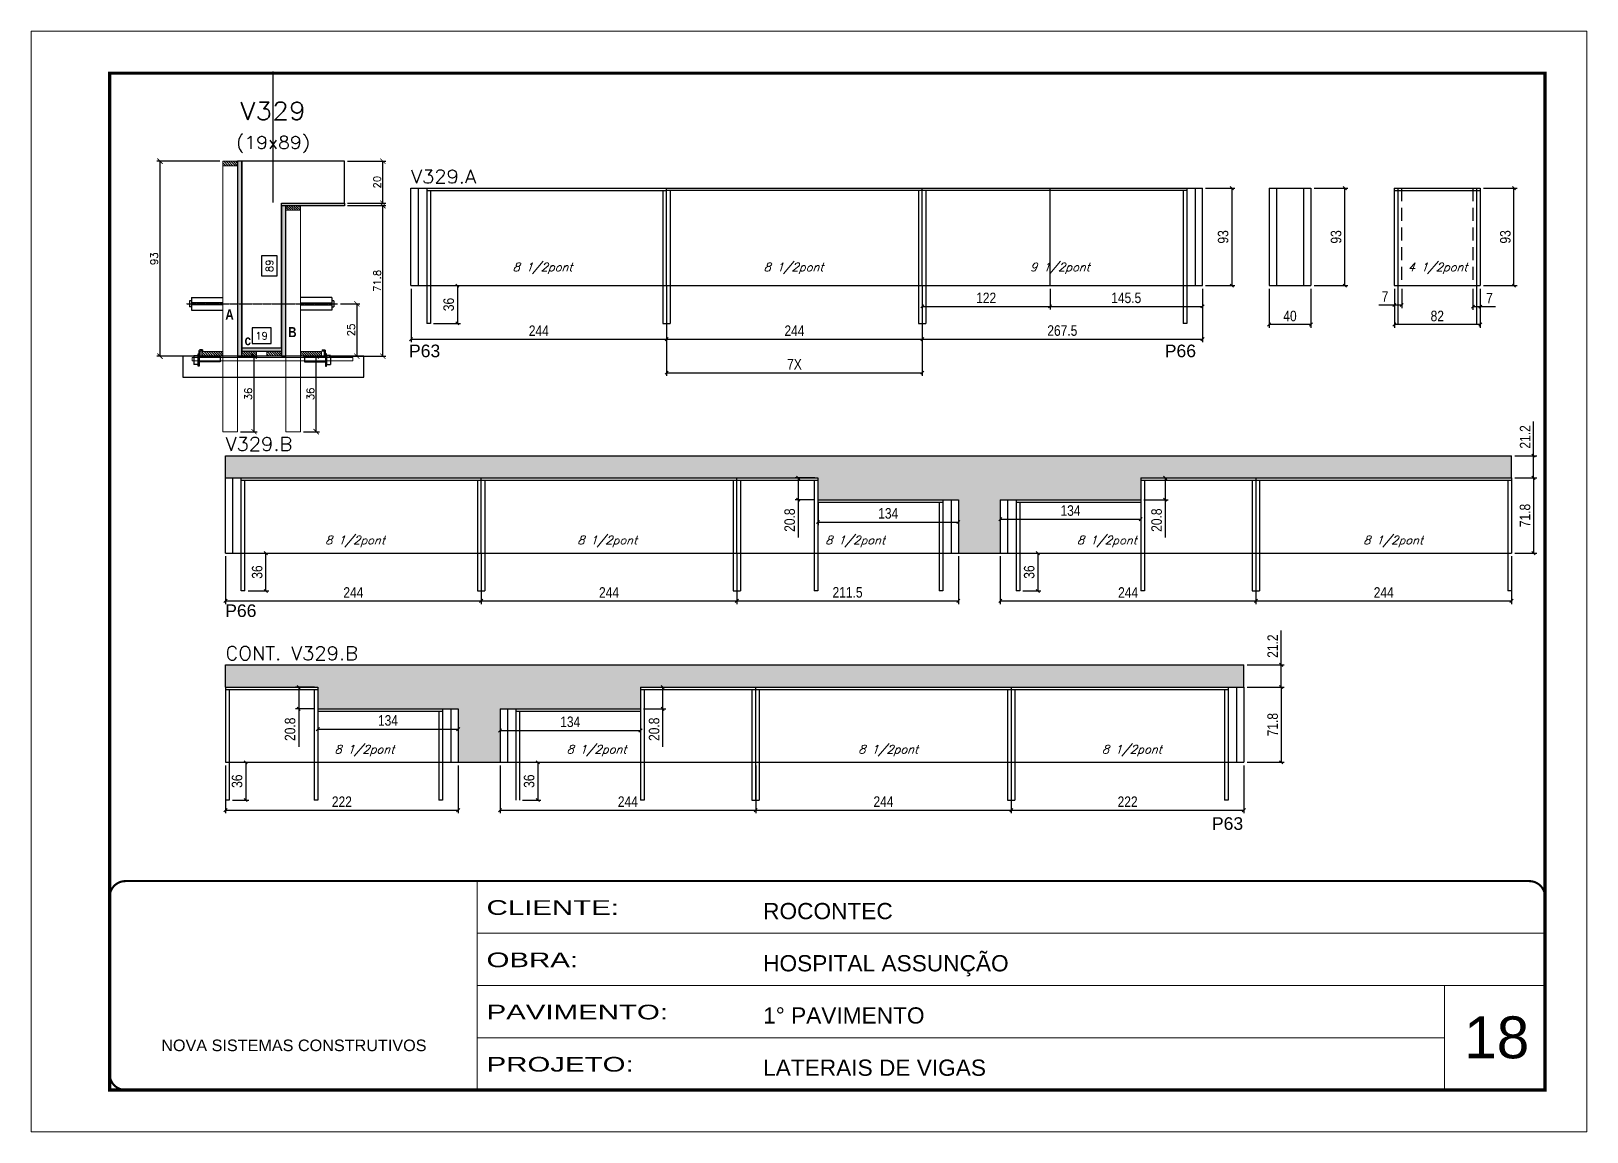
# Model space of a CAD drawing. Extents: x 137137 to 143418, y 10464 to 34486.
# Drawn here: x 138736 to 140221, y 28841 to 29891 of the extents above; entities that cross this region are included whole.
import ezdxf
from ezdxf.enums import TextEntityAlignment as Align

# ---------------------------------------------------------------- set-up
doc = ezdxf.new("R2010")
doc.units = 0
for name, pattern in [('CONTINUO', [0]), ('DASHED', [0.75, 0.5, -0.25]), ('HIDDEN', [0.375, 0.25, -0.125])]:
    doc.linetypes.add(name, pattern=pattern)
for name, color, linetype in [('5', 5, 'Continuous'), ('barrote', 251, 'Continuous'), ('COTA', 241, 'Continuous'), ('Cota Seção (2x)', 4, 'Continuous'), ('detalhes', 4, 'Continuous'), ('Painéis', 200, 'Continuous'), ('presilha', 1, 'Continuous'), ('SARR_2.2x7', 40, 'Continuous'), ('SARR_3.5x7', 81, 'Continuous'), ('TENSOR', 3, 'Continuous'), ('texto', 7, 'Continuous'), ('Texto de Titulo', 7, 'Continuous'), ('Texto Qtd Sarr', 242, 'Continuous')]:
    doc.layers.add(name, color=color, linetype=linetype)
for name, color, linetype, lineweight in [('CARIMBO', 255, 'Continuous', 9), ('CONCRETO', 251, 'Continuous', 25), ('Folhas', 255, 'Continuous', 9), ('Hachura', 251, 'Continuous', 9), ('Madeira', 126, 'Continuous', 18), ('SARRAFO DE PRESSAO', 251, 'DASHED', 9), ('SCO-___-LAJ', 2, 'Continuous', 0), ('Texto Seção', 7, 'Continuous', 15)]:
    doc.layers.add(name, color=color, linetype=linetype, lineweight=lineweight)
doc.styles.add('ARIAL', font='arial.ttf')
doc.styles.add('COTA TECNICA', font='techl___.ttf', dxfattribs={"height": 10})
doc.styles.add('REGUA-120', font='ROMANS.shx', dxfattribs={"height": 15})
doc.styles.add('Romans', font='romans.shx')
doc.styles.get("Standard").update_dxf_attribs({"font": 'arial.ttf'})
doc.styles.add('TECNICA', font='techb___.ttf', dxfattribs={"height": 10})
doc.styles.add('Tecnologia', font='')
doc.styles.get('Tecnologia').set_extended_font_data('Forgotten Futurist')
doc.dimstyles.new('Cota Seção (2x)', dxfattribs={"dimtxt": 7, "dimasz": 5, "dimexe": 3, "dimexo": 3, "dimgap": 2, "dimtad": 3, "dimdec": 1, "dimlfac": 0.5, "dimzin": 12, "dimdsep": 46, "dimtxsty": 'Romans', "dimblk": 'ARCHTICK', "dimcen": 0, "dimclrd": 4, "dimclre": 4, "dimclrt": 1, "dimadec": 1, "dimazin": 3, "dimtfac": 1, "dimtdec": 1, "dimtmove": 0, "dimatfit": 3, "dimldrblk": 'OBLIQUE', "dimfxl": 1, "dimtolj": 1, "dimtzin": 12, "dimarcsym": 0})
doc.dimstyles.new('Cota Seção interna', dxfattribs={"dimtxt": 7, "dimasz": 6, "dimexe": 0.18, "dimexo": 2, "dimgap": -4, "dimtad": 3, "dimdec": 1, "dimlfac": 0.5, "dimzin": 12, "dimdsep": 46, "dimtxsty": 'Romans', "dimblk": 'ARCHTICK', "dimcen": 0.09, "dimse1": 1, "dimse2": 1, "dimsd1": 1, "dimsd2": 1, "dimclrd": 180, "dimclre": 5, "dimclrt": 1, "dimadec": 0, "dimazin": 3, "dimtfac": 1, "dimtdec": 1, "dimtofl": 0, "dimtmove": 0, "dimatfit": 3, "dimldrblk": 'ARCHTICK', "dimfxl": 1, "dimtolj": 1, "dimtzin": 0, "dimarcsym": 0})
doc.dimstyles.new('PAINEL', dxfattribs={"dimtxt": 10, "dimasz": 3, "dimexe": 3, "dimexo": 3, "dimgap": 3, "dimtad": 1, "dimdec": 1, "dimzin": 12, "dimdsep": 46, "dimtxsty": 'COTA TECNICA', "dimblk1": 'OBLIQUE', "dimblk2": 'OBLIQUE', "dimsah": 1, "dimcen": 0.9, "dimclrd": 4, "dimclre": 4, "dimclrt": 240, "dimadec": 1, "dimazin": 3, "dimtfac": 1, "dimtdec": 1, "dimtmove": 0, "dimatfit": 3, "dimfxl": 1, "dimtolj": 1, "dimtzin": 12, "dimarcsym": 0})
pattern_1 = [(50, (0, -2267.81), (5.46554007, -0.47817257), [0.5715, -6.2865]), (355, (0, -2267.81), (-1.05730264, 5.73170536), [0.4572, -5.02921753]), (100.4514447, (0.4555, -2267.85), (4.40823741, 5.25353256), [0.48570026, -5.34270734]), (46.1842, (0, -2266.286), (8.13237123, -1.26126984), [0.85725, -9.42975]), (96.6355576, (0.678, -2266.391), (7.122124, 7.42278374), [0.7285507, -8.01406824]), (351.184151, (0, -2266.286), (7.122124, 7.42278374), [0.685799, -7.54379196]), (21, (0.762, -2266.667), (4.54843174, -3.06795595), [0.5715, -6.2865]), (326, (0.762, -2266.667), (1.85406085, 5.52563898), [0.4572, -5.0292]), (71.451445, (1.141, -2266.923), (6.40249258, 2.45768307), [0.48570026, -5.34269813]), (37.5, (0, -2267.8101), (0.092658098, 2.536651166), [0, -4.96824, 0, -5.1054, 0, -5.04825]), (7.5, (0, -2267.81), (2.004589875, 3.005417245), [0, -2.91084, 0, -4.85394, 0, -1.92405]), (327.5, (-1.6993, -2267.8101), (4.067717855, -0.17186232), [0, -1.905, 0, -5.9436, 0, -7.8867]), (317.5, (-2.4613, -2267.81), (4.44387544, 0.76279473), [0, -2.4765, 0, -3.94716, 0, -5.6007])]

msp = doc.modelspace()

# ---------------------------------------------------------------- texts
at = {"layer": '5', "linetype": 'Continuous'}
for s, p in [('P63', (139096.48, 29580.45)), ('P66', (139817.87, 29580.45)), ('P66', (138921.03, 29332.62)), ('P63', (139862.87, 29129.57))]:
    msp.add_text(s, height=12, rotation=0.00004, dxfattribs=at).set_placement(p)
at = {"layer": 'CARIMBO', "style": 'ARIAL'}
msp.add_text('18', height=40, dxfattribs=at).set_placement((140103.65, 28911.62))
at = {"layer": 'detalhes', "style": 'TECNICA'}
for s, p in [('A', (138921.21, 29616.4)), ('c', (138939.54, 29591.87)), ('B', (138981.18, 29599.56))]:
    msp.add_text(s, height=9.6, rotation=360, dxfattribs=at).set_placement(p)
at = {"layer": 'texto', "color": 2, "char_height": 8, "attachment_point": 5, "style": 'Romans'}
for s, insert in [('{\\Q19;\\C256;8 1/2pont}', (139224, 29665.14)), ('{\\Q19;\\C256;8 1/2pont}', (139463.5, 29665.14)), ('{\\Q19;\\C256;9 1/2pont}', (139717.79, 29665.14)), ('{\\Q19;\\C256;4 1/2pont}', (140078.32, 29665.14)), ('{\\Q19;\\C256;8 1/2pont}', (139044.95, 29404.63)), ('{\\Q19;\\C256;8 1/2pont}', (139285.69, 29404.63)), ('{\\Q19;\\C256;8 1/2pont}', (139522.3, 29404.63)), ('{\\Q19;\\C256;8 1/2pont}', (139762.6, 29404.63)), ('{\\Q19;\\C256;8 1/2pont}', (140035.83, 29404.63)), ('{\\Q19;\\C256;8 1/2pont}', (139053.89, 29205.11)), ('{\\Q19;\\C256;8 1/2pont}', (139275.48, 29205.11)), ('{\\Q19;\\C256;8 1/2pont}', (139553.96, 29205.11)), ('{\\Q19;\\C256;8 1/2pont}', (139786.46, 29205.11))]:
    msp.add_mtext(s, dxfattribs=dict(at, insert=insert))
at = {"layer": 'Texto Seção', "style": 'REGUA-120', "width": 1.05}
for s, p in [('V329.A', (139098.38, 29746.3)), ('V329.B', (138921.36, 29491.11)), ('CONT. V329.B', (138921.36, 29291.58))]:
    msp.add_text(s, height=13, dxfattribs=at).set_placement(p)

# ---------------------------------------------------------------- blocks, each defined once
blk = doc.blocks.new('9999999999')
at = {"color": 30, "linetype": 'CONTINUO'}
for p, q in [((98564.6, 34230.2), (98564.6, 34429.4)), ((98564.6, 34379.6), (99584, 34379.6)), ((98564.6, 34329.8), (99488, 34329.8)), ((99584, 34329.8), (99488, 34329.8)), ((99488, 34329.8), (99488, 34230.2)), ((98564.6, 34280), (99488, 34280))]:
    blk.add_line(p, q, dxfattribs=at)
at = {"color": 30, "linetype": 'CONTINUO', "const_width": 2}
blk.add_lwpolyline([(99584, 34230.2), (99584, 34414.4, 0.414214), (99569, 34429.4), (98229, 34429.4, 0.414214), (98214, 34414.4), (98214, 34245.2, 0.414214), (98229, 34230.2), (99584, 34230.2)], format="xyb", dxfattribs=at)
at = {"layer": 'Folhas'}
blk.add_lwpolyline([(98139, 34190.2), (99624, 34190.2), (99624, 35240.2), (98139, 35240.2)], close=True, dxfattribs=at)
at = {"layer": 'Folhas', "color": 30, "const_width": 3}
blk.add_lwpolyline([(98214, 34230.2), (99584, 34230.2), (99584, 35200.2), (98214, 35200.2)], close=True, dxfattribs=at)
at = {"color": 7, "linetype": 'Continuous', "ltscale": 5, "style": 'ARIAL'}
for s, height, p in [('ROCONTEC', 15.48, (98837.7, 34393.1)), ('HOSPITAL ASSUNÇÃO', 15.483, (98837.7, 34343.3)), ('1° PAVIMENTO', 15.483, (98837.7, 34293.5)), ('NOVA SISTEMAS CONSTRUTIVOS', 11.059, (98263.2, 34267.2)), ('LATERAIS DE VIGAS', 15.483, (98837.7, 34243.7))]:
    blk.add_text(s, height=height, dxfattribs=at).set_placement(p)
at = {"layer": 'Folhas', "color": 7, "style": 'Tecnologia', "width": 1.5}
for s, p in [('CLIENTE:', (98573.7, 34397.2)), ('OBRA:', (98573.7, 34347.3)), ('PAVIMENTO:', (98573.7, 34297.5)), ('PROJETO:', (98573.7, 34247.7))]:
    blk.add_text(s, height=14, dxfattribs=at).set_placement(p)
blk = doc.blocks.new('_Oblique')
at = {"color": 0, "linetype": 'ByBlock', "lineweight": -2}
blk.add_line((-0.5, -0.5), (0.5, 0.5), dxfattribs=at)
blk = doc.blocks.new('*D95')
at = {"layer": 'COTA', "color": 4, "lineweight": -2, "ltscale": 25, "transparency": 16777216}
for p, q in [((139098.4, 29645.7), (139098.4, 29594.7)), ((139342.4, 29645.7), (139342.4, 29594.7)), ((139098.4, 29597.7), (139342.4, 29597.7))]:
    blk.add_line(p, q, dxfattribs=at)
at = {"layer": 'Defpoints', "color": 0, "ltscale": 25, "transparency": 16777216}
for p in [(139098.4, 29648.7), (139342.4, 29648.7), (139342.4, 29597.7)]:
    blk.add_point(p, dxfattribs=at)
at = {"layer": 'COTA', "color": 4, "lineweight": -2, "ltscale": 25, "transparency": 16777216, "xscale": 3, "yscale": 3, "zscale": 3, "rotation": 180}
blk.add_blockref('_Oblique', (139098.4, 29597.7), dxfattribs=at)
at = {"layer": 'COTA', "color": 4, "lineweight": -2, "ltscale": 25, "transparency": 16777216, "xscale": 3, "yscale": 3, "zscale": 3}
blk.add_blockref('_Oblique', (139342.4, 29597.7), dxfattribs=at)
at = {"layer": 'COTA', "color": 240, "ltscale": 25, "transparency": 16777216, "insert": (139220.4, 29605.7), "char_height": 10, "attachment_point": 5, "style": 'COTA TECNICA'}
blk.add_mtext('\\A1;244', dxfattribs=at)
blk = doc.blocks.new('*D96')
at = {"layer": 'COTA', "color": 4, "lineweight": -2, "ltscale": 25, "transparency": 16777216}
for p, q in [((139342.4, 29645.7), (139342.4, 29594.7)), ((139586.4, 29645.7), (139586.4, 29594.7)), ((139342.4, 29597.7), (139586.4, 29597.7))]:
    blk.add_line(p, q, dxfattribs=at)
at = {"layer": 'Defpoints', "color": 0, "ltscale": 25, "transparency": 16777216}
for p in [(139342.4, 29648.7), (139586.4, 29648.7), (139586.4, 29597.7)]:
    blk.add_point(p, dxfattribs=at)
at = {"layer": 'COTA', "color": 4, "lineweight": -2, "ltscale": 25, "transparency": 16777216, "xscale": 3, "yscale": 3, "zscale": 3, "rotation": 180}
blk.add_blockref('_Oblique', (139342.4, 29597.7), dxfattribs=at)
at = {"layer": 'COTA', "color": 4, "lineweight": -2, "ltscale": 25, "transparency": 16777216, "xscale": 3, "yscale": 3, "zscale": 3}
blk.add_blockref('_Oblique', (139586.4, 29597.7), dxfattribs=at)
at = {"layer": 'COTA', "color": 240, "ltscale": 25, "transparency": 16777216, "insert": (139464.4, 29605.7), "char_height": 10, "attachment_point": 5, "style": 'COTA TECNICA'}
blk.add_mtext('\\A1;244', dxfattribs=at)
blk = doc.blocks.new('*D97')
at = {"layer": 'COTA', "color": 4, "lineweight": -2, "ltscale": 25, "transparency": 16777216}
for p, q in [((139856.9, 29741.7), (139884.9, 29741.7)), ((139881.9, 29741.7), (139881.9, 29648.7)), ((139856.9, 29648.7), (139884.9, 29648.7))]:
    blk.add_line(p, q, dxfattribs=at)
at = {"layer": 'Defpoints', "color": 0, "ltscale": 25, "transparency": 16777216}
for p in [(139853.9, 29741.7), (139853.9, 29648.7), (139881.9, 29648.7)]:
    blk.add_point(p, dxfattribs=at)
at = {"layer": 'COTA', "color": 4, "lineweight": -2, "ltscale": 25, "transparency": 16777216, "xscale": 3, "yscale": 3, "zscale": 3}
for p, rotation in [((139881.9, 29741.7), 90), ((139881.9, 29648.7), 270)]:
    blk.add_blockref('_Oblique', p, dxfattribs=dict(at, rotation=rotation))
at = {"layer": 'COTA', "color": 240, "ltscale": 25, "transparency": 16777216, "insert": (139873.6, 29695.2), "char_height": 10, "attachment_point": 5, "rotation": 90, "style": 'COTA TECNICA'}
blk.add_mtext('\\A1;93', dxfattribs=at)
blk = doc.blocks.new('*D94')
at = {"layer": 'COTA', "color": 4, "lineweight": -2, "ltscale": 25, "transparency": 16777216}
for p, q in [((139342.4, 29645.7), (139342.4, 29562.6)), ((139586.4, 29645.7), (139586.4, 29562.6)), ((139342.4, 29565.6), (139586.4, 29565.6))]:
    blk.add_line(p, q, dxfattribs=at)
at = {"layer": 'Defpoints', "color": 0, "ltscale": 25, "transparency": 16777216}
for p in [(139342.4, 29648.7), (139586.4, 29648.7), (139586.4, 29565.6)]:
    blk.add_point(p, dxfattribs=at)
at = {"layer": 'COTA', "color": 4, "lineweight": -2, "ltscale": 25, "transparency": 16777216, "xscale": 3, "yscale": 3, "zscale": 3, "rotation": 180}
blk.add_blockref('_Oblique', (139342.4, 29565.6), dxfattribs=at)
at = {"layer": 'COTA', "color": 4, "lineweight": -2, "ltscale": 25, "transparency": 16777216, "xscale": 3, "yscale": 3, "zscale": 3}
blk.add_blockref('_Oblique', (139586.4, 29565.6), dxfattribs=at)
at = {"layer": 'COTA', "color": 240, "ltscale": 25, "transparency": 16777216, "insert": (139464.4, 29573.7), "char_height": 10, "attachment_point": 5, "style": 'COTA TECNICA'}
blk.add_mtext('\\A1;7X', dxfattribs=at)
blk = doc.blocks.new('*D98')
at = {"layer": 'COTA', "color": 4, "lineweight": -2, "ltscale": 25, "transparency": 16777216}
for p, q in [((139586.4, 29645.7), (139586.4, 29594.7)), ((139853.9, 29645.7), (139853.9, 29594.7)), ((139586.4, 29597.7), (139853.9, 29597.7))]:
    blk.add_line(p, q, dxfattribs=at)
at = {"layer": 'Defpoints', "color": 0, "ltscale": 25, "transparency": 16777216}
for p in [(139586.4, 29648.7), (139853.9, 29648.7), (139853.9, 29597.7)]:
    blk.add_point(p, dxfattribs=at)
at = {"layer": 'COTA', "color": 4, "lineweight": -2, "ltscale": 25, "transparency": 16777216, "xscale": 3, "yscale": 3, "zscale": 3, "rotation": 180}
blk.add_blockref('_Oblique', (139586.4, 29597.7), dxfattribs=at)
at = {"layer": 'COTA', "color": 4, "lineweight": -2, "ltscale": 25, "transparency": 16777216, "xscale": 3, "yscale": 3, "zscale": 3}
blk.add_blockref('_Oblique', (139853.9, 29597.7), dxfattribs=at)
at = {"layer": 'COTA', "color": 240, "ltscale": 25, "transparency": 16777216, "insert": (139720.1, 29605.8), "char_height": 10, "attachment_point": 5, "style": 'COTA TECNICA'}
blk.add_mtext('\\A1;267.5', dxfattribs=at)
blk = doc.blocks.new('*D99')
at = {"layer": 'COTA', "color": 4, "lineweight": -2, "ltscale": 25, "transparency": 16777216}
for p, q in [((139586.4, 29645.7), (139586.4, 29625.9)), ((139708.4, 29645.7), (139708.4, 29625.9)), ((139586.4, 29628.9), (139708.4, 29628.9))]:
    blk.add_line(p, q, dxfattribs=at)
at = {"layer": 'Defpoints', "color": 0, "ltscale": 25, "transparency": 16777216}
for p in [(139586.4, 29648.7), (139708.4, 29648.7), (139708.4, 29628.9)]:
    blk.add_point(p, dxfattribs=at)
at = {"layer": 'COTA', "color": 4, "lineweight": -2, "ltscale": 25, "transparency": 16777216, "xscale": 3, "yscale": 3, "zscale": 3, "rotation": 180}
blk.add_blockref('_Oblique', (139586.4, 29628.9), dxfattribs=at)
at = {"layer": 'COTA', "color": 4, "lineweight": -2, "ltscale": 25, "transparency": 16777216, "xscale": 3, "yscale": 3, "zscale": 3}
blk.add_blockref('_Oblique', (139708.4, 29628.9), dxfattribs=at)
at = {"layer": 'COTA', "color": 240, "ltscale": 25, "transparency": 16777216, "insert": (139647.4, 29637), "char_height": 10, "attachment_point": 5, "style": 'COTA TECNICA'}
blk.add_mtext('\\A1;122', dxfattribs=at)
blk = doc.blocks.new('*D100')
at = {"layer": 'COTA', "color": 4, "lineweight": -2, "ltscale": 25, "transparency": 16777216}
for p, q in [((139708.4, 29645.7), (139708.4, 29625.9)), ((139853.9, 29645.7), (139853.9, 29625.9)), ((139708.4, 29628.9), (139853.9, 29628.9))]:
    blk.add_line(p, q, dxfattribs=at)
at = {"layer": 'Defpoints', "color": 0, "ltscale": 25, "transparency": 16777216}
for p in [(139708.4, 29648.7), (139853.9, 29648.7), (139853.9, 29628.9)]:
    blk.add_point(p, dxfattribs=at)
at = {"layer": 'COTA', "color": 4, "lineweight": -2, "ltscale": 25, "transparency": 16777216, "xscale": 3, "yscale": 3, "zscale": 3, "rotation": 180}
blk.add_blockref('_Oblique', (139708.4, 29628.9), dxfattribs=at)
at = {"layer": 'COTA', "color": 4, "lineweight": -2, "ltscale": 25, "transparency": 16777216, "xscale": 3, "yscale": 3, "zscale": 3}
blk.add_blockref('_Oblique', (139853.9, 29628.9), dxfattribs=at)
at = {"layer": 'COTA', "color": 240, "ltscale": 25, "transparency": 16777216, "insert": (139781.1, 29637), "char_height": 10, "attachment_point": 5, "style": 'COTA TECNICA'}
blk.add_mtext('\\A1;145.5', dxfattribs=at)
blk = doc.blocks.new('titulo1')
at = {"layer": 'Defpoints', "color": 252, "linetype": 'HIDDEN', "ltscale": 2}
blk.add_line((0, 0), (0, 125), dxfattribs=at)
at = {"layer": 'Defpoints', "style": 'Romans', "oblique": 15}
blk.add_attdef('FOLHA', text='', height=10, dxfattribs=at).set_placement((0, 15.6), align=Align.MIDDLE_CENTER)
at = {"layer": 'Texto Qtd Sarr', "color": 3, "style": 'Romans', "oblique": 15}
for tag, height, p in [('TITULO', 17, (0, 71.4)), ('SEÇÃO', 12, (0, 41.5))]:
    blk.add_attdef(tag, text='', height=height, dxfattribs=at).set_placement(p, align=Align.MIDDLE_CENTER)
blk = doc.blocks.new('_ArchTick')
at = {"color": 0, "linetype": 'ByBlock', "const_width": 0.15}
blk.add_lwpolyline([(-0.5, -0.5), (0.5, 0.5)], dxfattribs=at)
blk = doc.blocks.new('*D101')
at = {"layer": 'COTA', "color": 4, "lineweight": -2, "transparency": 16777216}
for p, q in [((139037.8, 29725), (139074.5, 29725)), ((139071.5, 29581.4), (139071.5, 29725)), ((139020.2, 29581.4), (139074.5, 29581.4))]:
    blk.add_line(p, q, dxfattribs=at)
at = {"layer": 'Defpoints', "color": 0, "transparency": 16777216}
for p in [(139034.8, 29725), (139071.5, 29725), (139017.2, 29581.4)]:
    blk.add_point(p, dxfattribs=at)
at = {"layer": 'COTA', "color": 4, "lineweight": -2, "transparency": 16777216, "xscale": 5, "yscale": 5, "zscale": 5}
for p, rotation in [((139071.5, 29725), 90), ((139071.5, 29581.4), 270)]:
    blk.add_blockref('_ArchTick', p, dxfattribs=dict(at, rotation=rotation))
at = {"layer": 'COTA', "color": 1, "transparency": 16777216, "insert": (139066, 29653.2), "char_height": 7, "attachment_point": 5, "rotation": 90, "style": 'Romans'}
blk.add_mtext('\\A1;71.8', dxfattribs=at)
blk = doc.blocks.new('*D102')
at = {"layer": 'COTA', "color": 4, "lineweight": -2, "transparency": 16777216}
for p, q in [((139037.8, 29767.4), (139074.5, 29767.4)), ((139071.5, 29727.4), (139071.5, 29767.4)), ((139037.8, 29727.4), (139074.5, 29727.4))]:
    blk.add_line(p, q, dxfattribs=at)
at = {"layer": 'Defpoints', "color": 0, "transparency": 16777216}
for p in [(139034.8, 29767.4), (139071.5, 29767.4), (139034.8, 29727.4)]:
    blk.add_point(p, dxfattribs=at)
at = {"layer": 'COTA', "color": 4, "lineweight": -2, "transparency": 16777216, "xscale": 5, "yscale": 5, "zscale": 5}
for p, rotation in [((139071.5, 29767.4), 90), ((139071.5, 29727.4), 270)]:
    blk.add_blockref('_ArchTick', p, dxfattribs=dict(at, rotation=rotation))
at = {"layer": 'COTA', "color": 1, "transparency": 16777216, "insert": (139066, 29747.4), "char_height": 7, "attachment_point": 5, "rotation": 90, "style": 'Romans'}
blk.add_mtext('\\A1;20', dxfattribs=at)
blk = doc.blocks.new('*D103')
at = {"layer": 'Cota Seção (2x)', "color": 180, "lineweight": -2, "transparency": 16777216}
for p, q in [((138970.8, 29677.1), (138955.8, 29677.1)), ((138955.8, 29677.1), (138955.8, 29658.1)), ((138970.8, 29658.1), (138970.8, 29677.1)), ((138955.8, 29658.1), (138970.8, 29658.1))]:
    blk.add_line(p, q, dxfattribs=at)
at = {"layer": 'Defpoints', "color": 0, "transparency": 16777216}
for p in [(138974.8, 29767.4), (138974.8, 29767.4), (138974.8, 29589.4)]:
    blk.add_point(p, dxfattribs=at)
at = {"layer": 'Cota Seção (2x)', "color": 1, "transparency": 16777216, "insert": (138963.3, 29667.6), "char_height": 7, "attachment_point": 5, "rotation": 90, "style": 'Romans'}
blk.add_mtext('\\A1;89', dxfattribs=at)
blk = doc.blocks.new('PRESILHA METÁLICA 1')
at = {"layer": 'presilha'}
for p, q in [((0, 13), (6, 13)), ((0, 13), (0, 0)), ((6, 0), (0, 0)), ((6, 15.5), (7.5, 15.5)), ((6, -2.5), (6, 15.5)), ((6, 13), (6, 0)), ((7.5, 10.6), (7.5, 19.9)), ((7.5, 15.5), (7.5, -2.5)), ((37.5, 4.1), (7.5, 4.1)), ((12, 21), (8.6, 21)), ((9, 11.6), (9, 18.9)), ((12, 19.5), (9.6, 19.5)), ((37.5, 11), (9.6, 11)), ((12, 21), (12, 19.5)), ((37.5, 11), (37.5, 4.1)), ((7.5, -2.5), (6, -2.5))]:
    blk.add_line(p, q, dxfattribs=at)
for centre, radius, start, end in [((8.6, 19.9), 1.14, 90, 180), ((9.6, 18.9), 0.57, 90, 180), ((9.6, 11.6), 0.57, 180, 270)]:
    blk.add_arc(centre, radius, start, end, dxfattribs=at)
blk = doc.blocks.new('*D104')
at = {"layer": 'Cota Seção (2x)', "color": 180, "lineweight": -2, "transparency": 16777216}
for p, q in [((138964.8, 29608.4), (138946.8, 29608.4)), ((138946.8, 29608.4), (138946.8, 29593.4)), ((138964.8, 29593.4), (138964.8, 29608.4)), ((138946.8, 29593.4), (138964.8, 29593.4))]:
    blk.add_line(p, q, dxfattribs=at)
at = {"layer": 'Defpoints', "color": 0, "transparency": 16777216}
for p in [(138936.8, 29581.4), (138974.8, 29589.4), (138974.8, 29581.4)]:
    blk.add_point(p, dxfattribs=at)
at = {"layer": 'Cota Seção (2x)', "color": 1, "transparency": 16777216, "insert": (138955.8, 29600.9), "char_height": 7, "attachment_point": 5, "style": 'Romans'}
blk.add_mtext('\\A1;19', dxfattribs=at)
blk = doc.blocks.new('*D105')
at = {"layer": 'COTA', "color": 4, "lineweight": -2, "transparency": 16777216}
for p, q in [((138915.8, 29767.4), (138855.8, 29767.4)), ((138858.8, 29767.4), (138858.8, 29581.4)), ((138915.8, 29581.4), (138855.8, 29581.4))]:
    blk.add_line(p, q, dxfattribs=at)
at = {"layer": 'Defpoints', "color": 0, "transparency": 16777216}
for p in [(138918.8, 29767.4), (138858.8, 29581.4), (138918.8, 29581.4)]:
    blk.add_point(p, dxfattribs=at)
at = {"layer": 'COTA', "color": 4, "lineweight": -2, "transparency": 16777216, "xscale": 5, "yscale": 5, "zscale": 5}
for p, rotation in [((138858.8, 29767.4), 90), ((138858.8, 29581.4), 270)]:
    blk.add_blockref('_ArchTick', p, dxfattribs=dict(at, rotation=rotation))
at = {"layer": 'COTA', "color": 1, "transparency": 16777216, "insert": (138853.3, 29674.4), "char_height": 7, "attachment_point": 5, "rotation": 90, "style": 'Romans'}
blk.add_mtext('\\A1;93', dxfattribs=at)
blk = doc.blocks.new('*D106')
at = {"layer": 'COTA', "color": 4, "lineweight": -2, "transparency": 16777216}
for p, q in [((139031.1, 29631.3), (139049.7, 29631.3)), ((139046.7, 29631.3), (139046.7, 29581.4)), ((139031.1, 29581.4), (139049.7, 29581.4))]:
    blk.add_line(p, q, dxfattribs=at)
at = {"layer": 'Defpoints', "color": 0, "transparency": 16777216}
for p in [(139028.1, 29631.3), (139028.1, 29581.4), (139046.7, 29581.4)]:
    blk.add_point(p, dxfattribs=at)
at = {"layer": 'COTA', "color": 4, "lineweight": -2, "transparency": 16777216, "xscale": 5, "yscale": 5, "zscale": 5}
for p, rotation in [((139046.7, 29631.3), 90), ((139046.7, 29581.4), 270)]:
    blk.add_blockref('_ArchTick', p, dxfattribs=dict(at, rotation=rotation))
at = {"layer": 'COTA', "color": 1, "transparency": 16777216, "insert": (139041.2, 29606.4), "char_height": 7, "attachment_point": 5, "rotation": 90, "style": 'Romans'}
blk.add_mtext('\\A1;25', dxfattribs=at)
blk = doc.blocks.new('*D107')
at = {"layer": 'COTA', "color": 4, "lineweight": -2, "ltscale": 25, "transparency": 16777216}
for p, q in [((138921.4, 29390.5), (138921.4, 29345)), ((139165.4, 29390.5), (139165.4, 29345)), ((138921.4, 29348), (139165.4, 29348))]:
    blk.add_line(p, q, dxfattribs=at)
at = {"layer": 'Defpoints', "color": 0, "ltscale": 25, "transparency": 16777216}
for p in [(138921.4, 29393.5), (139165.4, 29393.5), (139165.4, 29348)]:
    blk.add_point(p, dxfattribs=at)
at = {"layer": 'COTA', "color": 4, "lineweight": -2, "ltscale": 25, "transparency": 16777216, "xscale": 3, "yscale": 3, "zscale": 3, "rotation": 180}
blk.add_blockref('_Oblique', (138921.4, 29348), dxfattribs=at)
at = {"layer": 'COTA', "color": 4, "lineweight": -2, "ltscale": 25, "transparency": 16777216, "xscale": 3, "yscale": 3, "zscale": 3}
blk.add_blockref('_Oblique', (139165.4, 29348), dxfattribs=at)
at = {"layer": 'COTA', "color": 240, "ltscale": 25, "transparency": 16777216, "insert": (139043.4, 29356), "char_height": 10, "attachment_point": 5, "style": 'COTA TECNICA'}
blk.add_mtext('\\A1;244', dxfattribs=at)
blk = doc.blocks.new('*D108')
at = {"layer": 'COTA', "color": 4, "lineweight": -2, "ltscale": 25, "transparency": 16777216}
for p, q in [((139165.4, 29390.5), (139165.4, 29345)), ((139409.4, 29390.5), (139409.4, 29345)), ((139165.4, 29348), (139409.4, 29348))]:
    blk.add_line(p, q, dxfattribs=at)
at = {"layer": 'Defpoints', "color": 0, "ltscale": 25, "transparency": 16777216}
for p in [(139165.4, 29393.5), (139409.4, 29393.5), (139409.4, 29348)]:
    blk.add_point(p, dxfattribs=at)
at = {"layer": 'COTA', "color": 4, "lineweight": -2, "ltscale": 25, "transparency": 16777216, "xscale": 3, "yscale": 3, "zscale": 3, "rotation": 180}
blk.add_blockref('_Oblique', (139165.4, 29348), dxfattribs=at)
at = {"layer": 'COTA', "color": 4, "lineweight": -2, "ltscale": 25, "transparency": 16777216, "xscale": 3, "yscale": 3, "zscale": 3}
blk.add_blockref('_Oblique', (139409.4, 29348), dxfattribs=at)
at = {"layer": 'COTA', "color": 240, "ltscale": 25, "transparency": 16777216, "insert": (139287.4, 29356), "char_height": 10, "attachment_point": 5, "style": 'COTA TECNICA'}
blk.add_mtext('\\A1;244', dxfattribs=at)
blk = doc.blocks.new('*D109')
at = {"layer": 'COTA', "color": 4, "lineweight": -2, "ltscale": 25, "transparency": 16777216}
for p, q in [((139409.4, 29390.5), (139409.4, 29345)), ((139620.9, 29390.5), (139620.9, 29345)), ((139409.4, 29348), (139620.9, 29348))]:
    blk.add_line(p, q, dxfattribs=at)
at = {"layer": 'Defpoints', "color": 0, "ltscale": 25, "transparency": 16777216}
for p in [(139409.4, 29393.5), (139620.9, 29393.5), (139620.9, 29348)]:
    blk.add_point(p, dxfattribs=at)
at = {"layer": 'COTA', "color": 4, "lineweight": -2, "ltscale": 25, "transparency": 16777216, "xscale": 3, "yscale": 3, "zscale": 3, "rotation": 180}
blk.add_blockref('_Oblique', (139409.4, 29348), dxfattribs=at)
at = {"layer": 'COTA', "color": 4, "lineweight": -2, "ltscale": 25, "transparency": 16777216, "xscale": 3, "yscale": 3, "zscale": 3}
blk.add_blockref('_Oblique', (139620.9, 29348), dxfattribs=at)
at = {"layer": 'COTA', "color": 240, "ltscale": 25, "transparency": 16777216, "insert": (139515.1, 29356.1), "char_height": 10, "attachment_point": 5, "style": 'COTA TECNICA'}
blk.add_mtext('\\A1;211.5', dxfattribs=at)
blk = doc.blocks.new('*D110')
at = {"layer": 'COTA', "color": 4, "lineweight": -2, "ltscale": 25, "transparency": 16777216}
for p, q in [((139660.9, 29390.5), (139660.9, 29345)), ((139904.9, 29390.5), (139904.9, 29345)), ((139660.9, 29348), (139904.9, 29348))]:
    blk.add_line(p, q, dxfattribs=at)
at = {"layer": 'Defpoints', "color": 0, "ltscale": 25, "transparency": 16777216}
for p in [(139660.9, 29393.5), (139904.9, 29393.5), (139904.9, 29348)]:
    blk.add_point(p, dxfattribs=at)
at = {"layer": 'COTA', "color": 4, "lineweight": -2, "ltscale": 25, "transparency": 16777216, "xscale": 3, "yscale": 3, "zscale": 3, "rotation": 180}
blk.add_blockref('_Oblique', (139660.9, 29348), dxfattribs=at)
at = {"layer": 'COTA', "color": 4, "lineweight": -2, "ltscale": 25, "transparency": 16777216, "xscale": 3, "yscale": 3, "zscale": 3}
blk.add_blockref('_Oblique', (139904.9, 29348), dxfattribs=at)
at = {"layer": 'COTA', "color": 240, "ltscale": 25, "transparency": 16777216, "insert": (139782.9, 29356), "char_height": 10, "attachment_point": 5, "style": 'COTA TECNICA'}
blk.add_mtext('\\A1;244', dxfattribs=at)
blk = doc.blocks.new('*D111')
at = {"layer": 'COTA', "color": 4, "lineweight": -2, "ltscale": 25, "transparency": 16777216}
for p, q in [((139904.9, 29390.5), (139904.9, 29345)), ((140148.9, 29390.5), (140148.9, 29345)), ((139904.9, 29348), (140148.9, 29348))]:
    blk.add_line(p, q, dxfattribs=at)
at = {"layer": 'Defpoints', "color": 0, "ltscale": 25, "transparency": 16777216}
for p in [(139904.9, 29393.5), (140148.9, 29393.5), (140148.9, 29348)]:
    blk.add_point(p, dxfattribs=at)
at = {"layer": 'COTA', "color": 4, "lineweight": -2, "ltscale": 25, "transparency": 16777216, "xscale": 3, "yscale": 3, "zscale": 3, "rotation": 180}
blk.add_blockref('_Oblique', (139904.9, 29348), dxfattribs=at)
at = {"layer": 'COTA', "color": 4, "lineweight": -2, "ltscale": 25, "transparency": 16777216, "xscale": 3, "yscale": 3, "zscale": 3}
blk.add_blockref('_Oblique', (140148.9, 29348), dxfattribs=at)
at = {"layer": 'COTA', "color": 240, "ltscale": 25, "transparency": 16777216, "insert": (140026.9, 29356), "char_height": 10, "attachment_point": 5, "style": 'COTA TECNICA'}
blk.add_mtext('\\A1;244', dxfattribs=at)
blk = doc.blocks.new('*D112')
at = {"layer": 'COTA', "color": 4, "lineweight": -2, "ltscale": 25, "transparency": 16777216}
for p, q in [((139486.9, 29441.5), (139486.9, 29420.2)), ((139620.9, 29441.5), (139620.9, 29420.2)), ((139486.9, 29423.2), (139620.9, 29423.2))]:
    blk.add_line(p, q, dxfattribs=at)
at = {"layer": 'Defpoints', "color": 0, "ltscale": 25, "transparency": 16777216}
for p in [(139486.9, 29444.5), (139620.9, 29444.5), (139620.9, 29423.2)]:
    blk.add_point(p, dxfattribs=at)
at = {"layer": 'COTA', "color": 4, "lineweight": -2, "ltscale": 25, "transparency": 16777216, "xscale": 3, "yscale": 3, "zscale": 3, "rotation": 180}
blk.add_blockref('_Oblique', (139486.9, 29423.2), dxfattribs=at)
at = {"layer": 'COTA', "color": 4, "lineweight": -2, "ltscale": 25, "transparency": 16777216, "xscale": 3, "yscale": 3, "zscale": 3}
blk.add_blockref('_Oblique', (139620.9, 29423.2), dxfattribs=at)
at = {"layer": 'COTA', "color": 240, "ltscale": 25, "transparency": 16777216, "insert": (139553.9, 29431.4), "char_height": 10, "attachment_point": 5, "style": 'COTA TECNICA'}
blk.add_mtext('\\A1;134', dxfattribs=at)
blk = doc.blocks.new('*D113')
at = {"layer": 'COTA', "color": 4, "lineweight": -2, "ltscale": 25, "transparency": 16777216}
for p, q in [((139660.9, 29441.5), (139660.9, 29422.9)), ((139794.9, 29441.5), (139794.9, 29422.9)), ((139660.9, 29425.9), (139794.9, 29425.9))]:
    blk.add_line(p, q, dxfattribs=at)
at = {"layer": 'Defpoints', "color": 0, "ltscale": 25, "transparency": 16777216}
for p in [(139660.9, 29444.5), (139794.9, 29444.5), (139794.9, 29425.9)]:
    blk.add_point(p, dxfattribs=at)
at = {"layer": 'COTA', "color": 4, "lineweight": -2, "ltscale": 25, "transparency": 16777216, "xscale": 3, "yscale": 3, "zscale": 3, "rotation": 180}
blk.add_blockref('_Oblique', (139660.9, 29425.9), dxfattribs=at)
at = {"layer": 'COTA', "color": 4, "lineweight": -2, "ltscale": 25, "transparency": 16777216, "xscale": 3, "yscale": 3, "zscale": 3}
blk.add_blockref('_Oblique', (139794.9, 29425.9), dxfattribs=at)
at = {"layer": 'COTA', "color": 240, "ltscale": 25, "transparency": 16777216, "insert": (139727.9, 29434.1), "char_height": 10, "attachment_point": 5, "style": 'COTA TECNICA'}
blk.add_mtext('\\A1;134', dxfattribs=at)
blk = doc.blocks.new('*D114')
at = {"layer": 'COTA', "color": 4, "lineweight": -2, "ltscale": 25, "transparency": 16777216}
for p, q in [((139483.9, 29465.3), (139465, 29465.3)), ((139468, 29465.3), (139468, 29444.5)), ((139483.9, 29444.5), (139465, 29444.5)), ((139468, 29444.5), (139468, 29408.5))]:
    blk.add_line(p, q, dxfattribs=at)
at = {"layer": 'Defpoints', "color": 0, "ltscale": 25, "transparency": 16777216}
for p in [(139486.9, 29465.3), (139468, 29444.5), (139486.9, 29444.5)]:
    blk.add_point(p, dxfattribs=at)
at = {"layer": 'COTA', "color": 4, "lineweight": -2, "ltscale": 25, "transparency": 16777216, "xscale": 3, "yscale": 3, "zscale": 3}
for p, rotation in [((139468, 29465.3), 90), ((139468, 29444.5), 270)]:
    blk.add_blockref('_Oblique', p, dxfattribs=dict(at, rotation=rotation))
at = {"layer": 'COTA', "color": 240, "ltscale": 25, "transparency": 16777216, "insert": (139459.9, 29425), "char_height": 10, "attachment_point": 5, "rotation": 90, "style": 'COTA TECNICA'}
blk.add_mtext('\\A1;20.8', dxfattribs=at)
blk = doc.blocks.new('*D115')
at = {"layer": 'COTA', "color": 4, "lineweight": -2, "ltscale": 25, "transparency": 16777216}
for p, q in [((139797.9, 29465.3), (139821.2, 29465.3)), ((139818.2, 29465.3), (139818.2, 29444.5)), ((139797.9, 29444.5), (139821.2, 29444.5)), ((139818.2, 29444.5), (139818.2, 29408.5))]:
    blk.add_line(p, q, dxfattribs=at)
at = {"layer": 'Defpoints', "color": 0, "ltscale": 25, "transparency": 16777216}
for p in [(139794.9, 29465.3), (139794.9, 29444.5), (139818.2, 29444.5)]:
    blk.add_point(p, dxfattribs=at)
at = {"layer": 'COTA', "color": 4, "lineweight": -2, "ltscale": 25, "transparency": 16777216, "xscale": 3, "yscale": 3, "zscale": 3}
for p, rotation in [((139818.2, 29465.3), 90), ((139818.2, 29444.5), 270)]:
    blk.add_blockref('_Oblique', p, dxfattribs=dict(at, rotation=rotation))
at = {"layer": 'COTA', "color": 240, "ltscale": 25, "transparency": 16777216, "insert": (139810.1, 29425), "char_height": 10, "attachment_point": 5, "rotation": 90, "style": 'COTA TECNICA'}
blk.add_mtext('\\A1;20.8', dxfattribs=at)
blk = doc.blocks.new('*D116')
at = {"layer": 'COTA', "color": 4, "lineweight": -2, "ltscale": 25, "transparency": 16777216}
for p, q in [((138921.4, 29191), (138921.4, 29145.4)), ((139143.4, 29191), (139143.4, 29145.4)), ((138921.4, 29148.4), (139143.4, 29148.4))]:
    blk.add_line(p, q, dxfattribs=at)
at = {"layer": 'Defpoints', "color": 0, "ltscale": 25, "transparency": 16777216}
for p in [(138921.4, 29194), (139143.4, 29194), (139143.4, 29148.4)]:
    blk.add_point(p, dxfattribs=at)
at = {"layer": 'COTA', "color": 4, "lineweight": -2, "ltscale": 25, "transparency": 16777216, "xscale": 3, "yscale": 3, "zscale": 3, "rotation": 180}
blk.add_blockref('_Oblique', (138921.4, 29148.4), dxfattribs=at)
at = {"layer": 'COTA', "color": 4, "lineweight": -2, "ltscale": 25, "transparency": 16777216, "xscale": 3, "yscale": 3, "zscale": 3}
blk.add_blockref('_Oblique', (139143.4, 29148.4), dxfattribs=at)
at = {"layer": 'COTA', "color": 240, "ltscale": 25, "transparency": 16777216, "insert": (139032.4, 29156.4), "char_height": 10, "attachment_point": 5, "style": 'COTA TECNICA'}
blk.add_mtext('\\A1;222', dxfattribs=at)
blk = doc.blocks.new('*D117')
at = {"layer": 'COTA', "color": 4, "lineweight": -2, "ltscale": 25, "transparency": 16777216}
for p, q in [((139183.4, 29191), (139183.4, 29145.4)), ((139427.4, 29191), (139427.4, 29145.4)), ((139183.4, 29148.4), (139427.4, 29148.4))]:
    blk.add_line(p, q, dxfattribs=at)
at = {"layer": 'Defpoints', "color": 0, "ltscale": 25, "transparency": 16777216}
for p in [(139183.4, 29194), (139427.4, 29194), (139427.4, 29148.4)]:
    blk.add_point(p, dxfattribs=at)
at = {"layer": 'COTA', "color": 4, "lineweight": -2, "ltscale": 25, "transparency": 16777216, "xscale": 3, "yscale": 3, "zscale": 3, "rotation": 180}
blk.add_blockref('_Oblique', (139183.4, 29148.4), dxfattribs=at)
at = {"layer": 'COTA', "color": 4, "lineweight": -2, "ltscale": 25, "transparency": 16777216, "xscale": 3, "yscale": 3, "zscale": 3}
blk.add_blockref('_Oblique', (139427.4, 29148.4), dxfattribs=at)
at = {"layer": 'COTA', "color": 240, "ltscale": 25, "transparency": 16777216, "insert": (139305.4, 29156.5), "char_height": 10, "attachment_point": 5, "style": 'COTA TECNICA'}
blk.add_mtext('\\A1;244', dxfattribs=at)
blk = doc.blocks.new('*D118')
at = {"layer": 'COTA', "color": 4, "lineweight": -2, "ltscale": 25, "transparency": 16777216}
for p, q in [((139427.4, 29191), (139427.4, 29145.4)), ((139671.4, 29191), (139671.4, 29145.4)), ((139427.4, 29148.4), (139671.4, 29148.4))]:
    blk.add_line(p, q, dxfattribs=at)
at = {"layer": 'Defpoints', "color": 0, "ltscale": 25, "transparency": 16777216}
for p in [(139427.4, 29194), (139671.4, 29194), (139671.4, 29148.4)]:
    blk.add_point(p, dxfattribs=at)
at = {"layer": 'COTA', "color": 4, "lineweight": -2, "ltscale": 25, "transparency": 16777216, "xscale": 3, "yscale": 3, "zscale": 3, "rotation": 180}
blk.add_blockref('_Oblique', (139427.4, 29148.4), dxfattribs=at)
at = {"layer": 'COTA', "color": 4, "lineweight": -2, "ltscale": 25, "transparency": 16777216, "xscale": 3, "yscale": 3, "zscale": 3}
blk.add_blockref('_Oblique', (139671.4, 29148.4), dxfattribs=at)
at = {"layer": 'COTA', "color": 240, "ltscale": 25, "transparency": 16777216, "insert": (139549.4, 29156.5), "char_height": 10, "attachment_point": 5, "style": 'COTA TECNICA'}
blk.add_mtext('\\A1;244', dxfattribs=at)
blk = doc.blocks.new('*D119')
at = {"layer": 'COTA', "color": 4, "lineweight": -2, "ltscale": 25, "transparency": 16777216}
for p, q in [((139671.4, 29191), (139671.4, 29145.4)), ((139893.4, 29191), (139893.4, 29145.4)), ((139671.4, 29148.4), (139893.4, 29148.4))]:
    blk.add_line(p, q, dxfattribs=at)
at = {"layer": 'Defpoints', "color": 0, "ltscale": 25, "transparency": 16777216}
for p in [(139671.4, 29194), (139893.4, 29194), (139893.4, 29148.4)]:
    blk.add_point(p, dxfattribs=at)
at = {"layer": 'COTA', "color": 4, "lineweight": -2, "ltscale": 25, "transparency": 16777216, "xscale": 3, "yscale": 3, "zscale": 3, "rotation": 180}
blk.add_blockref('_Oblique', (139671.4, 29148.4), dxfattribs=at)
at = {"layer": 'COTA', "color": 4, "lineweight": -2, "ltscale": 25, "transparency": 16777216, "xscale": 3, "yscale": 3, "zscale": 3}
blk.add_blockref('_Oblique', (139893.4, 29148.4), dxfattribs=at)
at = {"layer": 'COTA', "color": 240, "ltscale": 25, "transparency": 16777216, "insert": (139782.4, 29156.4), "char_height": 10, "attachment_point": 5, "style": 'COTA TECNICA'}
blk.add_mtext('\\A1;222', dxfattribs=at)
blk = doc.blocks.new('*D120')
at = {"layer": 'COTA', "color": 4, "lineweight": -2, "ltscale": 25, "transparency": 16777216}
for p, q in [((139009.4, 29242), (139009.4, 29222.6)), ((139143.4, 29242), (139143.4, 29222.6)), ((139009.4, 29225.6), (139143.4, 29225.6))]:
    blk.add_line(p, q, dxfattribs=at)
at = {"layer": 'Defpoints', "color": 0, "ltscale": 25, "transparency": 16777216}
for p in [(139009.4, 29245), (139143.4, 29245), (139143.4, 29225.6)]:
    blk.add_point(p, dxfattribs=at)
at = {"layer": 'COTA', "color": 4, "lineweight": -2, "ltscale": 25, "transparency": 16777216, "xscale": 3, "yscale": 3, "zscale": 3, "rotation": 180}
blk.add_blockref('_Oblique', (139009.4, 29225.6), dxfattribs=at)
at = {"layer": 'COTA', "color": 4, "lineweight": -2, "ltscale": 25, "transparency": 16777216, "xscale": 3, "yscale": 3, "zscale": 3}
blk.add_blockref('_Oblique', (139143.4, 29225.6), dxfattribs=at)
at = {"layer": 'COTA', "color": 240, "ltscale": 25, "transparency": 16777216, "insert": (139076.4, 29233.9), "char_height": 10, "attachment_point": 5, "style": 'COTA TECNICA'}
blk.add_mtext('\\A1;134', dxfattribs=at)
blk = doc.blocks.new('*D121')
at = {"layer": 'COTA', "color": 4, "lineweight": -2, "ltscale": 25, "transparency": 16777216}
for p, q in [((139183.4, 29242), (139183.4, 29221.4)), ((139317.4, 29242), (139317.4, 29221.4)), ((139183.4, 29224.4), (139317.4, 29224.4))]:
    blk.add_line(p, q, dxfattribs=at)
at = {"layer": 'Defpoints', "color": 0, "ltscale": 25, "transparency": 16777216}
for p in [(139183.4, 29245), (139317.4, 29245), (139317.4, 29224.4)]:
    blk.add_point(p, dxfattribs=at)
at = {"layer": 'COTA', "color": 4, "lineweight": -2, "ltscale": 25, "transparency": 16777216, "xscale": 3, "yscale": 3, "zscale": 3, "rotation": 180}
blk.add_blockref('_Oblique', (139183.4, 29224.4), dxfattribs=at)
at = {"layer": 'COTA', "color": 4, "lineweight": -2, "ltscale": 25, "transparency": 16777216, "xscale": 3, "yscale": 3, "zscale": 3}
blk.add_blockref('_Oblique', (139317.4, 29224.4), dxfattribs=at)
at = {"layer": 'COTA', "color": 240, "ltscale": 25, "transparency": 16777216, "insert": (139250.4, 29232.6), "char_height": 10, "attachment_point": 5, "style": 'COTA TECNICA'}
blk.add_mtext('\\A1;134', dxfattribs=at)
blk = doc.blocks.new('*D122')
at = {"layer": 'COTA', "color": 4, "lineweight": -2, "ltscale": 25, "transparency": 16777216}
for p, q in [((139006.4, 29265.8), (138988.2, 29265.8)), ((138991.2, 29265.8), (138991.2, 29245)), ((139006.4, 29245), (138988.2, 29245)), ((138991.2, 29245), (138991.2, 29208.9))]:
    blk.add_line(p, q, dxfattribs=at)
at = {"layer": 'Defpoints', "color": 0, "ltscale": 25, "transparency": 16777216}
for p in [(139009.4, 29265.8), (138991.2, 29245), (139009.4, 29245)]:
    blk.add_point(p, dxfattribs=at)
at = {"layer": 'COTA', "color": 4, "lineweight": -2, "ltscale": 25, "transparency": 16777216, "xscale": 3, "yscale": 3, "zscale": 3}
for p, rotation in [((138991.2, 29265.8), 90), ((138991.2, 29245), 270)]:
    blk.add_blockref('_Oblique', p, dxfattribs=dict(at, rotation=rotation))
at = {"layer": 'COTA', "color": 240, "ltscale": 25, "transparency": 16777216, "insert": (138983, 29225.5), "char_height": 10, "attachment_point": 5, "rotation": 90, "style": 'COTA TECNICA'}
blk.add_mtext('\\A1;20.8', dxfattribs=at)
blk = doc.blocks.new('*D123')
at = {"layer": 'COTA', "color": 4, "lineweight": -2, "ltscale": 25, "transparency": 16777216}
for p, q in [((139320.4, 29265.8), (139341.6, 29265.8)), ((139338.6, 29265.8), (139338.6, 29245)), ((139320.4, 29245), (139341.6, 29245)), ((139338.6, 29245), (139338.6, 29208.9))]:
    blk.add_line(p, q, dxfattribs=at)
at = {"layer": 'Defpoints', "color": 0, "ltscale": 25, "transparency": 16777216}
for p in [(139317.4, 29265.8), (139317.4, 29245), (139338.6, 29245)]:
    blk.add_point(p, dxfattribs=at)
at = {"layer": 'COTA', "color": 4, "lineweight": -2, "ltscale": 25, "transparency": 16777216, "xscale": 3, "yscale": 3, "zscale": 3}
for p, rotation in [((139338.6, 29265.8), 90), ((139338.6, 29245), 270)]:
    blk.add_blockref('_Oblique', p, dxfattribs=dict(at, rotation=rotation))
at = {"layer": 'COTA', "color": 240, "ltscale": 25, "transparency": 16777216, "insert": (139330.5, 29225.5), "char_height": 10, "attachment_point": 5, "rotation": 90, "style": 'COTA TECNICA'}
blk.add_mtext('\\A1;20.8', dxfattribs=at)
blk = doc.blocks.new('*D124')
at = {"layer": 'COTA', "color": 4, "lineweight": -2, "ltscale": 25, "transparency": 16777216}
for p, q in [((140151.9, 29465.3), (140172.9, 29465.3)), ((140169.9, 29465.3), (140169.9, 29393.5)), ((140151.9, 29393.5), (140172.9, 29393.5))]:
    blk.add_line(p, q, dxfattribs=at)
at = {"layer": 'Defpoints', "color": 0, "ltscale": 25, "transparency": 16777216}
for p in [(140148.9, 29465.3), (140148.9, 29393.5), (140169.9, 29393.5)]:
    blk.add_point(p, dxfattribs=at)
at = {"layer": 'COTA', "color": 4, "lineweight": -2, "ltscale": 25, "transparency": 16777216, "xscale": 3, "yscale": 3, "zscale": 3}
for p, rotation in [((140169.9, 29465.3), 90), ((140169.9, 29393.5), 270)]:
    blk.add_blockref('_Oblique', p, dxfattribs=dict(at, rotation=rotation))
at = {"layer": 'COTA', "color": 240, "ltscale": 25, "transparency": 16777216, "insert": (140161.8, 29429.4), "char_height": 10, "attachment_point": 5, "rotation": 90, "style": 'COTA TECNICA'}
blk.add_mtext('\\A1;71.8', dxfattribs=at)
blk = doc.blocks.new('*D125')
at = {"layer": 'COTA', "color": 4, "lineweight": -2, "ltscale": 25, "transparency": 16777216}
for p, q in [((140169.9, 29486.5), (140169.9, 29519.2)), ((140151.9, 29486.5), (140172.9, 29486.5)), ((140169.9, 29465.3), (140169.9, 29486.5)), ((140151.9, 29465.3), (140172.9, 29465.3))]:
    blk.add_line(p, q, dxfattribs=at)
at = {"layer": 'Defpoints', "color": 0, "ltscale": 25, "transparency": 16777216}
for p in [(140148.9, 29486.5), (140169.9, 29486.5), (140148.9, 29465.3)]:
    blk.add_point(p, dxfattribs=at)
at = {"layer": 'COTA', "color": 4, "lineweight": -2, "ltscale": 25, "transparency": 16777216, "xscale": 3, "yscale": 3, "zscale": 3}
for p, rotation in [((140169.9, 29486.5), 90), ((140169.9, 29465.3), 270)]:
    blk.add_blockref('_Oblique', p, dxfattribs=dict(at, rotation=rotation))
at = {"layer": 'COTA', "color": 240, "ltscale": 25, "transparency": 16777216, "insert": (140161.8, 29504.4), "char_height": 10, "attachment_point": 5, "rotation": 90, "style": 'COTA TECNICA'}
blk.add_mtext('\\A1;21.2', dxfattribs=at)
blk = doc.blocks.new('*D126')
at = {"layer": 'COTA', "color": 4, "lineweight": -2, "ltscale": 25, "transparency": 16777216}
for p, q in [((139896.4, 29265.8), (139932, 29265.8)), ((139929, 29265.8), (139929, 29194)), ((139896.4, 29194), (139932, 29194))]:
    blk.add_line(p, q, dxfattribs=at)
at = {"layer": 'Defpoints', "color": 0, "ltscale": 25, "transparency": 16777216}
for p in [(139893.4, 29265.8), (139893.4, 29194), (139929, 29194)]:
    blk.add_point(p, dxfattribs=at)
at = {"layer": 'COTA', "color": 4, "lineweight": -2, "ltscale": 25, "transparency": 16777216, "xscale": 3, "yscale": 3, "zscale": 3}
for p, rotation in [((139929, 29265.8), 90), ((139929, 29194), 270)]:
    blk.add_blockref('_Oblique', p, dxfattribs=dict(at, rotation=rotation))
at = {"layer": 'COTA', "color": 240, "ltscale": 25, "transparency": 16777216, "insert": (139920.9, 29229.9), "char_height": 10, "attachment_point": 5, "rotation": 90, "style": 'COTA TECNICA'}
blk.add_mtext('\\A1;71.8', dxfattribs=at)
blk = doc.blocks.new('*D127')
at = {"layer": 'COTA', "color": 4, "lineweight": -2, "ltscale": 25, "transparency": 16777216}
for p, q in [((139929, 29287), (139929, 29319.7)), ((139896.4, 29287), (139932, 29287)), ((139929, 29265.8), (139929, 29287)), ((139896.4, 29265.8), (139932, 29265.8))]:
    blk.add_line(p, q, dxfattribs=at)
at = {"layer": 'Defpoints', "color": 0, "ltscale": 25, "transparency": 16777216}
for p in [(139893.4, 29287), (139929, 29287), (139893.4, 29265.8)]:
    blk.add_point(p, dxfattribs=at)
at = {"layer": 'COTA', "color": 4, "lineweight": -2, "ltscale": 25, "transparency": 16777216, "xscale": 3, "yscale": 3, "zscale": 3}
for p, rotation in [((139929, 29287), 90), ((139929, 29265.8), 270)]:
    blk.add_blockref('_Oblique', p, dxfattribs=dict(at, rotation=rotation))
at = {"layer": 'COTA', "color": 240, "ltscale": 25, "transparency": 16777216, "insert": (139920.9, 29304.8), "char_height": 10, "attachment_point": 5, "rotation": 90, "style": 'COTA TECNICA'}
blk.add_mtext('\\A1;21.2', dxfattribs=at)
blk = doc.blocks.new('*D183')
at = {"layer": 'COTA', "color": 4, "lineweight": -2, "ltscale": 25, "transparency": 16777216}
for p, q in [((140112, 29645.7), (140112, 29625.7)), ((140119, 29645.7), (140119, 29625.7)), ((140112, 29628.7), (140119, 29628.7)), ((140119, 29628.7), (140133.7, 29628.7))]:
    blk.add_line(p, q, dxfattribs=at)
at = {"layer": 'Defpoints', "color": 0, "ltscale": 25, "transparency": 16777216}
for p in [(140112, 29648.7), (140119, 29648.7), (140119, 29628.7)]:
    blk.add_point(p, dxfattribs=at)
at = {"layer": 'COTA', "color": 4, "lineweight": -2, "ltscale": 25, "transparency": 16777216, "xscale": 3, "yscale": 3, "zscale": 3, "rotation": 180}
blk.add_blockref('_Oblique', (140112, 29628.7), dxfattribs=at)
at = {"layer": 'COTA', "color": 4, "lineweight": -2, "ltscale": 25, "transparency": 16777216, "xscale": 3, "yscale": 3, "zscale": 3}
blk.add_blockref('_Oblique', (140119, 29628.7), dxfattribs=at)
at = {"layer": 'COTA', "color": 240, "ltscale": 25, "transparency": 16777216, "insert": (140127.8, 29636.8), "char_height": 10, "attachment_point": 5, "style": 'COTA TECNICA'}
blk.add_mtext('\\A1;7', dxfattribs=at)
blk = doc.blocks.new('*D184')
at = {"layer": 'COTA', "color": 4, "lineweight": -2, "ltscale": 25, "transparency": 16777216}
for p, q in [((140037, 29645.7), (140037, 29627.2)), ((140044, 29645.7), (140044, 29627.2)), ((140037, 29630.2), (140022.2, 29630.2)), ((140044, 29630.2), (140037, 29630.2))]:
    blk.add_line(p, q, dxfattribs=at)
at = {"layer": 'Defpoints', "color": 0, "ltscale": 25, "transparency": 16777216}
for p in [(140037, 29648.7), (140044, 29648.7), (140037, 29630.2)]:
    blk.add_point(p, dxfattribs=at)
at = {"layer": 'COTA', "color": 4, "lineweight": -2, "ltscale": 25, "transparency": 16777216, "xscale": 3, "yscale": 3, "zscale": 3, "rotation": 180}
blk.add_blockref('_Oblique', (140037, 29630.2), dxfattribs=at)
at = {"layer": 'COTA', "color": 4, "lineweight": -2, "ltscale": 25, "transparency": 16777216, "xscale": 3, "yscale": 3, "zscale": 3}
blk.add_blockref('_Oblique', (140044, 29630.2), dxfattribs=at)
at = {"layer": 'COTA', "color": 240, "ltscale": 25, "transparency": 16777216, "insert": (140028.1, 29638.3), "char_height": 10, "attachment_point": 5, "style": 'COTA TECNICA'}
blk.add_mtext('\\A1;7', dxfattribs=at)
blk = doc.blocks.new('*D185')
at = {"layer": 'COTA', "color": 4, "lineweight": -2, "ltscale": 25, "transparency": 16777216}
for p, q in [((140037, 29645.7), (140037, 29608.6)), ((140119, 29645.7), (140119, 29608.6)), ((140119, 29611.6), (140037, 29611.6))]:
    blk.add_line(p, q, dxfattribs=at)
at = {"layer": 'Defpoints', "color": 0, "ltscale": 25, "transparency": 16777216}
for p in [(140037, 29648.7), (140119, 29648.7), (140037, 29611.6)]:
    blk.add_point(p, dxfattribs=at)
at = {"layer": 'COTA', "color": 4, "lineweight": -2, "ltscale": 25, "transparency": 16777216, "xscale": 3, "yscale": 3, "zscale": 3, "rotation": 180}
blk.add_blockref('_Oblique', (140037, 29611.6), dxfattribs=at)
at = {"layer": 'COTA', "color": 4, "lineweight": -2, "ltscale": 25, "transparency": 16777216, "xscale": 3, "yscale": 3, "zscale": 3}
blk.add_blockref('_Oblique', (140119, 29611.6), dxfattribs=at)
at = {"layer": 'COTA', "color": 240, "ltscale": 25, "transparency": 16777216, "insert": (140078, 29619.7), "char_height": 10, "attachment_point": 5, "style": 'COTA TECNICA'}
blk.add_mtext('\\A1;82', dxfattribs=at)
blk = doc.blocks.new('*D186')
at = {"layer": 'COTA', "color": 4, "lineweight": -2, "ltscale": 25, "transparency": 16777216}
for p, q in [((140122, 29741.7), (140154.2, 29741.7)), ((140151.2, 29648.7), (140151.2, 29741.7)), ((140122, 29648.7), (140154.2, 29648.7))]:
    blk.add_line(p, q, dxfattribs=at)
at = {"layer": 'Defpoints', "color": 0, "ltscale": 25, "transparency": 16777216}
for p in [(140119, 29741.7), (140151.2, 29741.7), (140119, 29648.7)]:
    blk.add_point(p, dxfattribs=at)
at = {"layer": 'COTA', "color": 4, "lineweight": -2, "ltscale": 25, "transparency": 16777216, "xscale": 3, "yscale": 3, "zscale": 3}
for p, rotation in [((140151.2, 29741.7), 90), ((140151.2, 29648.7), 270)]:
    blk.add_blockref('_Oblique', p, dxfattribs=dict(at, rotation=rotation))
at = {"layer": 'COTA', "color": 240, "ltscale": 25, "transparency": 16777216, "insert": (140143, 29695.2), "char_height": 10, "attachment_point": 5, "rotation": 90, "style": 'COTA TECNICA'}
blk.add_mtext('\\A1;93', dxfattribs=at)
blk = doc.blocks.new('*D1902')
at = {"layer": 'COTA', "color": 4, "lineweight": -2, "ltscale": 25, "transparency": 16777216}
for p, q in [((139119.9, 29648.7), (139145.7, 29648.7)), ((139142.7, 29648.7), (139142.7, 29612.7)), ((139119.9, 29612.7), (139145.7, 29612.7))]:
    blk.add_line(p, q, dxfattribs=at)
at = {"layer": 'Defpoints', "color": 0, "ltscale": 25, "transparency": 16777216}
for p in [(139116.9, 29648.7), (139116.9, 29612.7), (139142.7, 29612.7)]:
    blk.add_point(p, dxfattribs=at)
at = {"layer": 'COTA', "color": 4, "lineweight": -2, "ltscale": 25, "transparency": 16777216, "xscale": 3, "yscale": 3, "zscale": 3}
for p, rotation in [((139142.7, 29648.7), 90), ((139142.7, 29612.7), 270)]:
    blk.add_blockref('_Oblique', p, dxfattribs=dict(at, rotation=rotation))
at = {"layer": 'COTA', "color": 240, "ltscale": 25, "transparency": 16777216, "insert": (139134.4, 29630.7), "char_height": 10, "attachment_point": 5, "rotation": 90, "style": 'COTA TECNICA'}
blk.add_mtext('\\A1;36', dxfattribs=at)
blk = doc.blocks.new('*D1903')
at = {"layer": 'COTA', "color": 4, "lineweight": -2, "ltscale": 25, "transparency": 16777216}
for p, q in [((138942.9, 29393.5), (138962.8, 29393.5)), ((138959.8, 29357.5), (138959.8, 29393.5)), ((138942.9, 29357.5), (138962.8, 29357.5))]:
    blk.add_line(p, q, dxfattribs=at)
at = {"layer": 'Defpoints', "color": 0, "ltscale": 25, "transparency": 16777216}
for p in [(138939.9, 29393.5), (138959.8, 29393.5), (138939.9, 29357.5)]:
    blk.add_point(p, dxfattribs=at)
at = {"layer": 'COTA', "color": 4, "lineweight": -2, "ltscale": 25, "transparency": 16777216, "xscale": 3, "yscale": 3, "zscale": 3}
for p, rotation in [((138959.8, 29393.5), 90), ((138959.8, 29357.5), 270)]:
    blk.add_blockref('_Oblique', p, dxfattribs=dict(at, rotation=rotation))
at = {"layer": 'COTA', "color": 240, "ltscale": 25, "transparency": 16777216, "insert": (138951.6, 29375.5), "char_height": 10, "attachment_point": 5, "rotation": 90, "style": 'COTA TECNICA'}
blk.add_mtext('\\A1;36', dxfattribs=at)
blk = doc.blocks.new('*D1904')
at = {"layer": 'COTA', "color": 4, "lineweight": -2, "ltscale": 25, "transparency": 16777216}
for p, q in [((139682.4, 29393.5), (139699.7, 29393.5)), ((139696.7, 29393.5), (139696.7, 29357.5)), ((139682.4, 29357.5), (139699.7, 29357.5))]:
    blk.add_line(p, q, dxfattribs=at)
at = {"layer": 'Defpoints', "color": 0, "ltscale": 25, "transparency": 16777216}
for p in [(139679.4, 29393.5), (139679.4, 29357.5), (139696.7, 29357.5)]:
    blk.add_point(p, dxfattribs=at)
at = {"layer": 'COTA', "color": 4, "lineweight": -2, "ltscale": 25, "transparency": 16777216, "xscale": 3, "yscale": 3, "zscale": 3}
for p, rotation in [((139696.7, 29393.5), 90), ((139696.7, 29357.5), 270)]:
    blk.add_blockref('_Oblique', p, dxfattribs=dict(at, rotation=rotation))
at = {"layer": 'COTA', "color": 240, "ltscale": 25, "transparency": 16777216, "insert": (139688.5, 29375.5), "char_height": 10, "attachment_point": 5, "rotation": 90, "style": 'COTA TECNICA'}
blk.add_mtext('\\A1;36', dxfattribs=at)
blk = doc.blocks.new('*D1905')
at = {"layer": 'COTA', "color": 4, "lineweight": -2, "ltscale": 25, "transparency": 16777216}
for p, q in [((138927.9, 29194), (138943.6, 29194)), ((138940.6, 29194), (138940.6, 29158)), ((138927.9, 29158), (138943.6, 29158))]:
    blk.add_line(p, q, dxfattribs=at)
at = {"layer": 'Defpoints', "color": 0, "ltscale": 25, "transparency": 16777216}
for p in [(138924.9, 29194), (138924.9, 29158), (138940.6, 29158)]:
    blk.add_point(p, dxfattribs=at)
at = {"layer": 'COTA', "color": 4, "lineweight": -2, "ltscale": 25, "transparency": 16777216, "xscale": 3, "yscale": 3, "zscale": 3}
for p, rotation in [((138940.6, 29194), 90), ((138940.6, 29158), 270)]:
    blk.add_blockref('_Oblique', p, dxfattribs=dict(at, rotation=rotation))
at = {"layer": 'COTA', "color": 240, "ltscale": 25, "transparency": 16777216, "insert": (138932.4, 29176), "char_height": 10, "attachment_point": 5, "rotation": 90, "style": 'COTA TECNICA'}
blk.add_mtext('\\A1;36', dxfattribs=at)
blk = doc.blocks.new('*D1906')
at = {"layer": 'COTA', "color": 4, "lineweight": -2, "ltscale": 25, "transparency": 16777216}
for p, q in [((139204.9, 29194), (139222.4, 29194)), ((139219.4, 29194), (139219.4, 29158)), ((139204.9, 29158), (139222.4, 29158))]:
    blk.add_line(p, q, dxfattribs=at)
at = {"layer": 'Defpoints', "color": 0, "ltscale": 25, "transparency": 16777216}
for p in [(139201.9, 29194), (139201.9, 29158), (139219.4, 29158)]:
    blk.add_point(p, dxfattribs=at)
at = {"layer": 'COTA', "color": 4, "lineweight": -2, "ltscale": 25, "transparency": 16777216, "xscale": 3, "yscale": 3, "zscale": 3}
for p, rotation in [((139219.4, 29194), 90), ((139219.4, 29158), 270)]:
    blk.add_blockref('_Oblique', p, dxfattribs=dict(at, rotation=rotation))
at = {"layer": 'COTA', "color": 240, "ltscale": 25, "transparency": 16777216, "insert": (139211.2, 29176), "char_height": 10, "attachment_point": 5, "rotation": 90, "style": 'COTA TECNICA'}
blk.add_mtext('\\A1;36', dxfattribs=at)
blk = doc.blocks.new('*D1907')
at = {"layer": 'COTA', "color": 4, "lineweight": -2, "transparency": 16777216}
for p, q in [((138935.8, 29581.4), (138951.6, 29581.4)), ((138948.6, 29509.4), (138948.6, 29581.4)), ((138935.8, 29509.4), (138951.6, 29509.4))]:
    blk.add_line(p, q, dxfattribs=at)
at = {"layer": 'Defpoints', "color": 0, "transparency": 16777216}
for p in [(138932.8, 29581.4), (138948.6, 29581.4), (138932.8, 29509.4)]:
    blk.add_point(p, dxfattribs=at)
at = {"layer": 'COTA', "color": 4, "lineweight": -2, "transparency": 16777216, "xscale": 5, "yscale": 5, "zscale": 5}
for p, rotation in [((138948.6, 29581.4), 90), ((138948.6, 29509.4), 270)]:
    blk.add_blockref('_ArchTick', p, dxfattribs=dict(at, rotation=rotation))
at = {"layer": 'COTA', "color": 1, "transparency": 16777216, "insert": (138943.1, 29545.4), "char_height": 7, "attachment_point": 5, "rotation": 90, "style": 'Romans'}
blk.add_mtext('\\A1;36', dxfattribs=at)
blk = doc.blocks.new('*D1908')
at = {"layer": 'COTA', "color": 4, "lineweight": -2, "transparency": 16777216}
for p, q in [((138995.8, 29581.4), (139010.9, 29581.4)), ((139007.9, 29509.4), (139007.9, 29581.4)), ((138995.8, 29509.4), (139010.9, 29509.4))]:
    blk.add_line(p, q, dxfattribs=at)
at = {"layer": 'Defpoints', "color": 0, "transparency": 16777216}
for p in [(138992.8, 29581.4), (139007.9, 29581.4), (138992.8, 29509.4)]:
    blk.add_point(p, dxfattribs=at)
at = {"layer": 'COTA', "color": 4, "lineweight": -2, "transparency": 16777216, "xscale": 5, "yscale": 5, "zscale": 5}
for p, rotation in [((139007.9, 29581.4), 90), ((139007.9, 29509.4), 270)]:
    blk.add_blockref('_ArchTick', p, dxfattribs=dict(at, rotation=rotation))
at = {"layer": 'COTA', "color": 1, "transparency": 16777216, "insert": (139002.4, 29545.4), "char_height": 7, "attachment_point": 5, "rotation": 90, "style": 'Romans'}
blk.add_mtext('\\A1;36', dxfattribs=at)
blk = doc.blocks.new('*D2132')
at = {"layer": 'COTA', "color": 4, "lineweight": -2, "ltscale": 25, "transparency": 16777216}
for p, q in [((139917.4, 29645.7), (139917.4, 29608.6)), ((139957.4, 29645.7), (139957.4, 29608.6)), ((139957.4, 29611.6), (139917.4, 29611.6))]:
    blk.add_line(p, q, dxfattribs=at)
at = {"layer": 'Defpoints', "color": 0, "ltscale": 25, "transparency": 16777216}
for p in [(139917.4, 29648.7), (139957.4, 29648.7), (139917.4, 29611.6)]:
    blk.add_point(p, dxfattribs=at)
at = {"layer": 'COTA', "color": 4, "lineweight": -2, "ltscale": 25, "transparency": 16777216, "xscale": 3, "yscale": 3, "zscale": 3, "rotation": 180}
blk.add_blockref('_Oblique', (139917.4, 29611.6), dxfattribs=at)
at = {"layer": 'COTA', "color": 4, "lineweight": -2, "ltscale": 25, "transparency": 16777216, "xscale": 3, "yscale": 3, "zscale": 3}
blk.add_blockref('_Oblique', (139957.4, 29611.6), dxfattribs=at)
at = {"layer": 'COTA', "color": 240, "ltscale": 25, "transparency": 16777216, "insert": (139937.4, 29619.7), "char_height": 10, "attachment_point": 5, "style": 'COTA TECNICA'}
blk.add_mtext('\\A1;40', dxfattribs=at)
blk = doc.blocks.new('*D2133')
at = {"layer": 'COTA', "color": 4, "lineweight": -2, "ltscale": 25, "transparency": 16777216}
for p, q in [((139960.4, 29741.7), (139992.7, 29741.7)), ((139989.7, 29648.7), (139989.7, 29741.7)), ((139960.4, 29648.7), (139992.7, 29648.7))]:
    blk.add_line(p, q, dxfattribs=at)
at = {"layer": 'Defpoints', "color": 0, "ltscale": 25, "transparency": 16777216}
for p in [(139957.4, 29741.7), (139989.7, 29741.7), (139957.4, 29648.7)]:
    blk.add_point(p, dxfattribs=at)
at = {"layer": 'COTA', "color": 4, "lineweight": -2, "ltscale": 25, "transparency": 16777216, "xscale": 3, "yscale": 3, "zscale": 3}
for p, rotation in [((139989.7, 29741.7), 90), ((139989.7, 29648.7), 270)]:
    blk.add_blockref('_Oblique', p, dxfattribs=dict(at, rotation=rotation))
at = {"layer": 'COTA', "color": 240, "ltscale": 25, "transparency": 16777216, "insert": (139981.4, 29695.2), "char_height": 10, "attachment_point": 5, "rotation": 90, "style": 'COTA TECNICA'}
blk.add_mtext('\\A1;93', dxfattribs=at)

# ---------------------------------------------------------------- dimensions: what is measured, and where the dimension line sits
at = {"layer": 'COTA'}
for base, p1, p2, picture, middle in [((138858.85, 29581.37), (138918.82, 29767.37), (138918.82, 29581.37), '*D105', (138853.35, 29674.37)), ((139071.54, 29767.37), (139034.82, 29727.37), (139034.82, 29767.37), '*D102', (139066.04, 29747.37)), ((139071.54, 29724.97), (139017.22, 29581.37), (139034.82, 29724.97), '*D101', (139066.04, 29653.17)), ((139046.68, 29581.37), (139028.12, 29631.34), (139028.12, 29581.37), '*D106', (139041.18, 29606.36)), ((138948.65, 29581.37), (138932.82, 29509.37), (138932.82, 29581.37), '*D1907', (138943.15, 29545.37)), ((139007.9, 29581.37), (138992.82, 29509.37), (138992.82, 29581.37), '*D1908', (139002.4, 29545.37))]:
    dim = msp.add_linear_dim(base=base, p1=p1, p2=p2, angle=90, dimstyle='Cota Seção (2x)', dxfattribs=at)
    dim.commit()
    dim.dimension.update_dxf_attribs({"geometry": picture, "text_midpoint": middle})
at = {"layer": 'COTA', "ltscale": 25}
for base, p1, p2, picture, middle in [((139881.89, 29648.69), (139853.89, 29741.69), (139853.89, 29648.69), '*D97', (139873.64, 29695.19)), ((139989.68, 29741.69), (139957.42, 29648.69), (139957.42, 29741.69), '*D2133', (139981.43, 29695.19)), ((140151.24, 29741.69), (140118.98, 29648.69), (140118.98, 29741.69), '*D186', (140142.99, 29695.19)), ((139142.65, 29612.69), (139116.89, 29648.69), (139116.89, 29612.69), '*D1902', (139134.43, 29630.69)), ((140169.88, 29486.5), (140148.88, 29465.3), (140148.88, 29486.5), '*D125', (140161.83, 29504.36)), ((139468.01, 29444.5), (139486.88, 29465.3), (139486.88, 29444.5), '*D114', (139459.89, 29424.98)), ((139818.18, 29444.5), (139794.88, 29465.3), (139794.88, 29444.5), '*D115', (139810.06, 29424.98)), ((140169.88, 29393.5), (140148.88, 29465.3), (140148.88, 29393.5), '*D124', (140161.79, 29429.4)), ((138959.8, 29393.5), (138939.88, 29357.5), (138939.88, 29393.5), '*D1903', (138951.58, 29375.5)), ((139696.73, 29357.5), (139679.38, 29393.5), (139679.38, 29357.5), '*D1904', (139688.51, 29375.5)), ((139928.97, 29286.98), (139893.38, 29265.78), (139893.38, 29286.98), '*D127', (139920.91, 29304.84)), ((138991.16, 29244.98), (139009.38, 29265.78), (139009.38, 29244.98), '*D122', (138983.04, 29225.45)), ((139338.59, 29244.98), (139317.38, 29265.78), (139317.38, 29244.98), '*D123', (139330.47, 29225.45)), ((139928.97, 29193.98), (139893.38, 29265.78), (139893.38, 29193.98), '*D126', (139920.87, 29229.88)), ((138940.64, 29157.98), (138924.88, 29193.98), (138924.88, 29157.98), '*D1905', (138932.42, 29175.98)), ((139219.37, 29157.98), (139201.88, 29193.98), (139201.88, 29157.98), '*D1906', (139211.15, 29175.98))]:
    dim = msp.add_linear_dim(base=base, p1=p1, p2=p2, angle=90, dimstyle='PAINEL', dxfattribs=at)
    dim.commit()
    dim.dimension.update_dxf_attribs({"geometry": picture, "text_midpoint": middle})
for base, p1, p2, picture, middle in [((139342.39, 29597.66), (139098.39, 29648.69), (139342.39, 29648.69), '*D95', (139220.39, 29605.73)), ((139586.39, 29597.66), (139342.39, 29648.69), (139586.39, 29648.69), '*D96', (139464.39, 29605.73)), ((139853.89, 29597.66), (139586.39, 29648.69), (139853.89, 29648.69), '*D98', (139720.14, 29605.77)), ((139708.39, 29628.89), (139586.39, 29648.69), (139708.39, 29648.69), '*D99', (139647.39, 29636.95)), ((139917.42, 29611.6), (139957.42, 29648.69), (139917.42, 29648.69), '*D2132', (139937.42, 29619.7)), ((140036.98, 29630.23), (140043.98, 29648.69), (140036.98, 29648.69), '*D184', (140028.11, 29638.3)), ((140036.98, 29611.6), (140118.98, 29648.69), (140036.98, 29648.69), '*D185', (140077.98, 29619.69)), ((140118.98, 29628.73), (140111.98, 29648.69), (140118.98, 29648.69), '*D183', (140127.85, 29636.8)), ((139620.88, 29423.21), (139486.88, 29444.5), (139620.88, 29444.5), '*D112', (139553.88, 29431.43)), ((139794.88, 29425.88), (139660.88, 29444.5), (139794.88, 29444.5), '*D113', (139727.88, 29434.1)), ((139165.38, 29347.96), (138921.38, 29393.5), (139165.38, 29393.5), '*D107', (139043.38, 29356.03)), ((139143.38, 29225.64), (139009.38, 29244.98), (139143.38, 29244.98), '*D120', (139076.38, 29233.86)), ((139317.38, 29224.41), (139183.38, 29244.98), (139317.38, 29244.98), '*D121', (139250.38, 29232.63))]:
    dim = msp.add_linear_dim(base=base, p1=p1, p2=p2, dimstyle='PAINEL', dxfattribs=at)
    dim.commit()
    dim.dimension.update_dxf_attribs({"geometry": picture, "text_midpoint": middle})
dim = msp.add_linear_dim(base=(139586.39, 29565.6), p1=(139342.39, 29648.69), p2=(139586.39, 29648.69), text='7X', dimstyle='PAINEL', dxfattribs=at)
dim.commit()
dim.dimension.update_dxf_attribs({"geometry": '*D94', "text_midpoint": (139464.39, 29573.67)})
for base, p1, p2, picture, middle in [((139853.89, 29628.89), (139708.39, 29648.69), (139853.89, 29648.69), '*D100', (139781.14, 29637)), ((139409.38, 29347.96), (139165.38, 29393.5), (139409.38, 29393.5), '*D108', (139287.38, 29356.03)), ((139620.88, 29347.96), (139409.38, 29393.5), (139620.88, 29393.5), '*D109', (139515.13, 29356.07)), ((139904.88, 29347.96), (139660.88, 29393.5), (139904.88, 29393.5), '*D110', (139782.88, 29356.03)), ((140148.88, 29347.96), (139904.88, 29393.5), (140148.88, 29393.5), '*D111', (140026.88, 29356.03)), ((139143.38, 29148.43), (138921.38, 29193.98), (139143.38, 29193.98), '*D116', (139032.38, 29156.43)), ((139427.38, 29148.43), (139183.38, 29193.98), (139427.38, 29193.98), '*D117', (139305.38, 29156.51)), ((139671.38, 29148.43), (139427.38, 29193.98), (139671.38, 29193.98), '*D118', (139549.38, 29156.51)), ((139893.38, 29148.43), (139671.38, 29193.98), (139893.38, 29193.98), '*D119', (139782.38, 29156.43))]:
    dim = msp.add_linear_dim(base=base, p1=p1, p2=p2, dimstyle='PAINEL', override={"dimtmove": 1}, dxfattribs=at)
    dim.commit()
    dim.dimension.update_dxf_attribs({"geometry": picture, "text_midpoint": middle})
at = {"layer": 'Cota Seção (2x)'}
dim = msp.add_linear_dim(base=(138974.82, 29767.37), p1=(138974.82, 29589.37), p2=(138974.82, 29767.37), angle=90, dimstyle='Cota Seção interna', dxfattribs=at)
dim.commit()
dim.dimension.update_dxf_attribs({"geometry": '*D103', "text_midpoint": (138974.82, 29667.57), "dimtype": 160})
dim = msp.add_linear_dim(base=(138974.82, 29589.37), p1=(138936.82, 29581.37), p2=(138974.82, 29581.37), dimstyle='Cota Seção interna', dxfattribs=at)
dim.commit()
dim.dimension.update_dxf_attribs({"geometry": '*D104', "text_midpoint": (138955.82, 29589.37), "dimtype": 160})

# ---------------------------------------------------------------- hatches: boundary and pattern name
at = {"layer": 'COTA', "linetype": 'ByBlock'}
h = msp.add_hatch(dxfattribs=at)
h.set_pattern_fill('AR-CONC', color=256, scale=0.03)
h.set_pattern_definition([(50, (0, -2297.15), (5.46554007, -0.47817257), [0.5715, -6.2865]), (355, (0, -2297.15), (-1.05730264, 5.73170536), [0.4572, -5.02921753]), (100.4514447, (0.4555, -2297.19), (4.40823741, 5.25353256), [0.48570026, -5.34270734]), (46.1842, (0, -2295.626), (8.13237123, -1.26126984), [0.85725, -9.42975]), (96.6355576, (0.678, -2295.731), (7.122124, 7.42278374), [0.7285507, -8.01406824]), (351.184151, (0, -2295.626), (7.122124, 7.42278374), [0.685799, -7.54379196]), (21, (0.762, -2296.007), (4.54843174, -3.06795595), [0.5715, -6.2865]), (326, (0.762, -2296.007), (1.85406085, 5.52563898), [0.4572, -5.0292]), (71.451445, (1.141, -2296.263), (6.40249258, 2.45768307), [0.48570026, -5.34269813]), (37.5, (0, -2297.1502), (0.092658098, 2.536651166), [0, -4.96824, 0, -5.1054, 0, -5.04825]), (7.5, (0, -2297.1502), (2.004589875, 3.005417245), [0, -2.91084, 0, -4.85394, 0, -1.92405]), (327.5, (-1.6993, -2297.1502), (4.067717855, -0.17186232), [0, -1.905, 0, -5.9436, 0, -7.8867]), (317.5, (-2.4613, -2297.1502), (4.44387544, 0.76279473), [0, -2.4765, 0, -3.94716, 0, -5.6007])])
h.paths.add_polyline_path([(139620.88, 29486.5), (139486.88, 29486.5), (138921.38, 29486.5), (138921.38, 29465.3), (139486.88, 29465.3), (139486.88, 29444.5), (139620.88, 29444.5), (139620.88, 29393.5), (139660.88, 29393.5), (139660.88, 29444.5), (139794.88, 29444.5), (139794.88, 29465.3), (140148.88, 29465.3), (140148.88, 29465.3), (140148.88, 29486.5), (139794.88, 29486.5), (139660.88, 29486.5)])
h = msp.add_hatch(dxfattribs=at)
h.set_pattern_fill('AR-CONC', color=256, scale=0.03)
h.set_pattern_definition(pattern_1)
h.paths.add_polyline_path([(139183.38, 29244.98), (139317.38, 29244.98), (139317.38, 29265.78), (139893.38, 29265.78), (139893.38, 29286.98), (139317.38, 29286.98), (139183.38, 29286.98), (139143.38, 29286.98), (139009.38, 29286.98), (138921.38, 29286.98), (138921.38, 29265.78), (139009.38, 29265.78), (139009.38, 29244.98), (139143.38, 29244.98), (139143.38, 29193.98), (139183.38, 29193.98)])
h = msp.add_hatch(dxfattribs=at)
h.set_pattern_fill('AR-CONC', color=256, scale=0.03)
h.set_pattern_definition(pattern_1)
h.paths.add_polyline_path([(139893.38, 29286.98), (139317.38, 29286.98), (139183.38, 29286.98), (139183.38, 29244.98), (139317.38, 29244.98), (139317.38, 29265.78), (139893.38, 29265.78)])
at = {"layer": 'Hachura'}
h = msp.add_hatch(dxfattribs=at)
h.set_pattern_fill('ANSI31', color=256, scale=0.5, angle=270, style=0)
h.set_pattern_definition([(315, (161824.639, 21459.7288), (1.12253202, 1.12253202), [])])
h.paths.add_polyline_path([(138918.82, 29762.97), (138918.82, 29767.37), (138932.82, 29767.37), (138932.82, 29762.97)])
h = msp.add_hatch(color=256, dxfattribs=at)
h.dxf.hatch_style = 1
h.paths.add_polyline_path([(138936.82, 29767.37), (138932.82, 29767.37), (138932.82, 29581.37), (138936.82, 29581.37)])
h = msp.add_hatch(color=256, dxfattribs=at)
h.dxf.hatch_style = 1
h.paths.add_polyline_path([(138974.82, 29724.97), (138974.82, 29727.37), (139034.82, 29727.37), (139034.82, 29724.97)])
h = msp.add_hatch(color=256, dxfattribs=at)
h.dxf.hatch_style = 1
h.paths.add_polyline_path([(138978.82, 29724.97), (138974.82, 29724.97), (138974.82, 29581.37), (138978.82, 29581.37)])
h = msp.add_hatch(dxfattribs=at)
h.set_pattern_fill('ANSI31', color=256, scale=0.5, angle=270, style=0)
h.set_pattern_definition([(315, (161884.639, 21417.3288), (1.12253202, 1.12253202), [])])
h.paths.add_polyline_path([(138978.82, 29720.57), (138978.82, 29724.97), (138992.82, 29724.97), (138992.82, 29720.57)])
h = msp.add_hatch(dxfattribs=at)
h.set_pattern_fill('ANSI31', color=256, scale=0.5, angle=270, style=0)
h.set_pattern_definition([(315, (161790.639, 21351.7288), (1.12253202, 1.12253202), [])])
h.paths.add_polyline_path([(138918.82, 29581.37), (138918.82, 29585.77), (138898.82, 29585.77), (138898.82, 29581.37)])
h = msp.add_hatch(color=256, dxfattribs=at)
h.dxf.hatch_style = 1
h.paths.add_polyline_path([(138936.82, 29585.77), (138936.82, 29589.37), (138974.82, 29589.37), (138974.82, 29585.77)])
h = msp.add_hatch(dxfattribs=at)
h.set_pattern_fill('ANSI31', color=256, scale=0.5, angle=270, style=0)
h.set_pattern_definition([(315, (161893.4411, 21351.7288), (1.12253202, 1.12253202), [])])
h.paths.add_polyline_path([(138936.82, 29581.37), (138936.82, 29585.77), (138950.82, 29585.77), (138950.82, 29581.37)])
h = msp.add_hatch(dxfattribs=at)
h.set_pattern_fill('ANSI31', color=256, scale=0.5, angle=270, style=0)
h.set_pattern_definition([(315, (161893.439, 21351.7288), (1.12253202, 1.12253202), [])])
h.paths.add_polyline_path([(138974.82, 29581.37), (138974.82, 29585.77), (138960.82, 29585.77), (138960.82, 29581.37)])
h = msp.add_hatch(dxfattribs=at)
h.set_pattern_fill('ANSI31', color=256, scale=0.5, angle=270, style=0)
h.set_pattern_definition([(315, (161884.639, 21351.7288), (1.12253202, 1.12253202), [])])
h.paths.add_polyline_path([(139012.82, 29581.37), (139012.82, 29585.77), (138992.82, 29585.77), (138992.82, 29581.37)])

# ---------------------------------------------------------------- linework, layer by layer
at = {"ltscale": 3}
for p, q in [((138886.82, 29634.34), (138886.82, 29628.34)), ((138888.82, 29634.34), (138886.82, 29634.34)), ((138888.82, 29628.34), (138886.82, 29628.34)), ((138888.82, 29637.34), (138888.82, 29625.34)), ((138888.82, 29637.34), (138918.82, 29637.34)), ((138918.82, 29632.34), (138888.82, 29632.34)), ((138918.82, 29630.34), (138888.82, 29630.34)), ((139022.82, 29637.34), (138992.82, 29637.34)), ((138992.82, 29632.34), (139022.82, 29632.34)), ((138992.82, 29630.34), (139022.82, 29630.34)), ((139022.82, 29637.34), (139022.82, 29625.34)), ((139024.82, 29634.34), (139022.82, 29634.34)), ((139022.82, 29628.34), (139024.82, 29628.34)), ((139024.82, 29634.34), (139024.82, 29628.34)), ((138888.82, 29625.34), (138918.82, 29625.34)), ((139022.82, 29625.34), (138992.82, 29625.34))]:
    msp.add_line(p, q, dxfattribs=at)
at = {"layer": 'barrote'}
msp.add_lwpolyline([(138880.46, 29561.37), (139053.42, 29561.37), (139053.42, 29581.37), (138880.46, 29581.37)], close=True, dxfattribs=at)
at = {"layer": 'CONCRETO'}
msp.add_lwpolyline([(138974.82, 29727.37), (139034.82, 29727.37), (139034.82, 29767.37), (138974.82, 29767.37), (138974.82, 29767.37), (138936.82, 29767.37), (138936.82, 29585.77), (138936.82, 29585.77), (138936.82, 29589.37), (138974.82, 29589.37)], close=True, dxfattribs=at)
at = {"layer": 'COTA', "linetype": 'ByBlock'}
for p, q in [((139342.39, 29648.69), (139342.39, 29612.69)), ((139586.39, 29648.69), (139586.39, 29612.69)), ((139116.89, 29612.69), (139113.39, 29612.69)), ((139338.89, 29612.69), (139345.89, 29612.69)), ((139582.89, 29612.69), (139589.89, 29612.69)), ((139838.89, 29612.69), (139835.39, 29612.69)), ((138921.38, 29486.5), (139486.88, 29486.5)), ((138921.38, 29465.3), (138921.38, 29486.5)), ((139486.88, 29486.5), (139620.88, 29486.5)), ((139620.88, 29486.5), (139660.88, 29486.5)), ((139660.88, 29486.5), (139794.88, 29486.5)), ((139794.88, 29486.5), (140148.88, 29486.5)), ((140148.88, 29465.3), (140148.88, 29486.5)), ((139165.38, 29393.5), (139165.38, 29357.5)), ((139409.38, 29393.5), (139409.38, 29357.5)), ((139620.88, 29393.5), (139660.88, 29393.5)), ((139904.88, 29393.5), (139904.88, 29357.5)), ((138939.88, 29357.5), (138936.38, 29357.5)), ((139161.88, 29357.5), (139168.88, 29357.5)), ((139405.88, 29357.5), (139412.88, 29357.5)), ((139486.88, 29357.51), (139483.38, 29357.51)), ((139605.88, 29357.5), (139602.38, 29357.5)), ((139679.38, 29357.5), (139675.88, 29357.5)), ((139798.38, 29357.5), (139794.88, 29357.5)), ((139901.38, 29357.5), (139908.38, 29357.5)), ((140148.88, 29357.5), (140145.38, 29357.5)), ((138921.38, 29286.98), (139009.38, 29286.98)), ((138921.38, 29265.78), (138921.38, 29286.98)), ((139009.38, 29286.98), (139143.38, 29286.98)), ((139143.38, 29286.98), (139183.38, 29286.98)), ((139183.38, 29286.98), (139317.38, 29286.98)), ((139317.38, 29286.98), (139893.38, 29286.98)), ((139893.38, 29265.78), (139893.38, 29286.98)), ((139143.38, 29193.98), (139183.38, 29193.98)), ((139427.38, 29193.98), (139427.38, 29157.98)), ((139671.38, 29193.98), (139671.38, 29157.98)), ((138924.88, 29157.98), (138921.38, 29157.98)), ((139009.38, 29157.97), (139005.88, 29157.97)), ((139128.38, 29157.98), (139124.88, 29157.98)), ((139320.88, 29157.98), (139317.38, 29157.98)), ((139423.88, 29157.98), (139430.88, 29157.98)), ((139667.88, 29157.98), (139674.88, 29157.98)), ((139878.38, 29157.98), (139874.88, 29157.98))]:
    msp.add_line(p, q, dxfattribs=at)
at = {"layer": 'Madeira'}
for points in [[(138918.82, 29762.97), (138918.82, 29767.37), (138932.82, 29767.37), (138932.82, 29762.97)], [(138918.82, 29767.37), (138932.82, 29767.37), (138932.82, 29509.37), (138918.82, 29509.37)], [(138978.82, 29720.57), (138978.82, 29724.97), (138992.82, 29724.97), (138992.82, 29720.57)], [(138978.82, 29724.97), (138992.82, 29724.97), (138992.82, 29509.37), (138978.82, 29509.37)], [(138918.82, 29581.37), (138918.82, 29585.77), (138898.82, 29585.77), (138898.82, 29581.37)], [(138936.82, 29581.37), (138936.82, 29585.77), (138950.82, 29585.77), (138950.82, 29581.37)], [(138974.82, 29581.37), (138974.82, 29585.77), (138960.82, 29585.77), (138960.82, 29581.37)], [(139012.82, 29581.37), (139012.82, 29585.77), (138992.82, 29585.77), (138992.82, 29581.37)]]:
    msp.add_lwpolyline(points, close=True, dxfattribs=at)
at = {"layer": 'Painéis'}
for p, q in [((139098.39, 29741.69), (139853.89, 29741.69)), ((139098.39, 29648.69), (139853.89, 29648.69)), ((138921.38, 29465.3), (139486.88, 29465.3)), ((139794.88, 29465.3), (140148.88, 29465.3)), ((139486.88, 29444.5), (139620.88, 29444.5)), ((139660.88, 29444.5), (139794.88, 29444.5)), ((138921.38, 29393.5), (139486.88, 29393.5)), ((139486.88, 29393.5), (139620.88, 29393.5)), ((139660.88, 29393.5), (139794.88, 29393.5)), ((139794.88, 29393.5), (140148.88, 29393.5)), ((138921.38, 29265.78), (139009.38, 29265.78)), ((139317.38, 29265.78), (139893.38, 29265.78)), ((139009.38, 29244.98), (139143.38, 29244.98)), ((139183.38, 29244.98), (139317.38, 29244.98)), ((138921.38, 29193.98), (139009.38, 29193.98)), ((139009.38, 29193.98), (139143.38, 29193.98)), ((139183.38, 29193.98), (139317.38, 29193.98)), ((139317.38, 29193.98), (139893.38, 29193.98))]:
    msp.add_line(p, q, dxfattribs=at)
at = {"layer": 'Painéis', "ltscale": 25}
for p, q in [((139098.39, 29648.69), (139098.39, 29741.69)), ((139342.39, 29648.69), (139342.39, 29741.69)), ((139586.39, 29648.69), (139586.39, 29741.69)), ((139708.39, 29648.69), (139708.39, 29741.69)), ((139853.89, 29648.69), (139853.89, 29741.69)), ((139917.42, 29741.69), (139957.42, 29741.69)), ((139917.42, 29741.69), (139917.42, 29648.69)), ((139957.42, 29741.69), (139957.42, 29648.69)), ((140036.98, 29741.69), (140118.98, 29741.69)), ((140036.98, 29741.69), (140036.98, 29648.69)), ((140118.98, 29741.69), (140118.98, 29648.69)), ((139917.42, 29648.69), (139957.42, 29648.69)), ((140036.98, 29648.69), (140118.98, 29648.69)), ((138921.38, 29393.5), (138921.38, 29465.3)), ((139165.38, 29393.5), (139165.38, 29465.3)), ((139409.38, 29393.5), (139409.38, 29465.3)), ((139486.88, 29465.3), (139486.88, 29444.5)), ((139794.88, 29465.3), (139794.88, 29444.5)), ((139904.88, 29465.3), (139904.88, 29393.5)), ((140148.88, 29465.3), (140148.88, 29393.5)), ((139620.88, 29444.5), (139620.88, 29393.5)), ((139660.88, 29444.5), (139660.88, 29393.5)), ((138921.38, 29265.78), (138921.38, 29193.98)), ((139009.38, 29265.78), (139009.38, 29244.98)), ((139317.38, 29265.78), (139317.38, 29244.98)), ((139427.38, 29265.78), (139427.38, 29193.98)), ((139671.38, 29265.78), (139671.38, 29193.98)), ((139893.38, 29265.78), (139893.38, 29193.98)), ((139143.38, 29244.98), (139143.38, 29193.98)), ((139183.38, 29244.98), (139183.38, 29193.98))]:
    msp.add_line(p, q, dxfattribs=at)
at = {"layer": 'Painéis'}
for points in [[(138936.82, 29767.37), (138932.82, 29767.37), (138932.82, 29581.37), (138936.82, 29581.37)], [(138974.82, 29724.97), (138974.82, 29727.37), (139034.82, 29727.37), (139034.82, 29724.97)], [(138978.82, 29724.97), (138974.82, 29724.97), (138974.82, 29581.37), (138978.82, 29581.37)], [(138936.82, 29585.77), (138936.82, 29589.37), (138974.82, 29589.37), (138974.82, 29585.77)]]:
    msp.add_lwpolyline(points, close=True, dxfattribs=at)
at = {"layer": 'SARR_2.2x7', "linetype": 'Continuous'}
for p, q in [((139105.39, 29741.69), (139105.39, 29648.69)), ((139113.39, 29739.49), (139342.39, 29739.49)), ((139586.39, 29739.49), (139342.39, 29739.49)), ((139838.89, 29739.49), (139586.39, 29739.49)), ((139846.89, 29741.69), (139846.89, 29648.69)), ((139924.42, 29741.69), (139924.42, 29648.69)), ((139950.42, 29741.69), (139950.42, 29648.69)), ((140036.98, 29739.49), (140118.98, 29739.49)), ((138928.38, 29393.5), (138928.38, 29465.3)), ((138936.38, 29463.1), (139486.88, 29463.1)), ((139794.88, 29463.1), (140148.88, 29463.1)), ((139486.88, 29442.3), (139605.88, 29442.3)), ((139613.88, 29444.5), (139613.88, 29393.5)), ((139667.88, 29444.5), (139667.88, 29393.5)), ((139675.88, 29442.3), (139794.88, 29442.3)), ((138921.38, 29263.58), (139009.38, 29263.58)), ((139317.38, 29263.58), (139878.38, 29263.58)), ((139886.38, 29265.78), (139886.38, 29193.98)), ((139009.38, 29242.78), (139128.38, 29242.78)), ((139136.38, 29244.98), (139136.38, 29193.98)), ((139190.38, 29244.98), (139190.38, 29193.98)), ((139198.38, 29242.78), (139317.38, 29242.78))]:
    msp.add_line(p, q, dxfattribs=at)
at = {"layer": 'SARR_2.2x7', "linetype": 'HIDDEN', "ltscale": 50}
for p, q in [((140043.98, 29741.69), (140043.98, 29648.69)), ((140111.98, 29741.69), (140111.98, 29648.69))]:
    msp.add_line(p, q, dxfattribs=at)
at = {"layer": 'SARR_3.5x7'}
for p, q in [((139113.39, 29741.69), (139113.39, 29612.69)), ((139116.89, 29739.5), (139116.89, 29612.69)), ((139338.89, 29739.49), (139338.89, 29612.69)), ((139345.89, 29739.49), (139345.89, 29612.69)), ((139582.89, 29739.49), (139582.89, 29612.69)), ((139589.89, 29739.49), (139589.89, 29612.69)), ((139835.39, 29739.5), (139835.39, 29612.69)), ((139838.89, 29741.69), (139838.89, 29612.69)), ((140040.48, 29741.69), (140040.48, 29612.69)), ((140115.48, 29741.69), (140115.48, 29612.69)), ((138936.38, 29357.5), (138936.38, 29465.3)), ((138939.88, 29357.5), (138939.88, 29463.1)), ((139161.88, 29463.1), (139161.88, 29357.5)), ((139168.88, 29463.1), (139168.88, 29357.5)), ((139405.88, 29463.1), (139405.88, 29357.5)), ((139412.88, 29463.1), (139412.88, 29357.5)), ((139483.38, 29463.11), (139483.38, 29357.51)), ((139486.88, 29463.11), (139486.88, 29357.51)), ((139794.88, 29463.1), (139794.88, 29357.5)), ((139798.38, 29463.1), (139798.38, 29357.5)), ((139901.38, 29463.1), (139901.38, 29357.5)), ((139908.38, 29463.1), (139908.38, 29357.5)), ((140145.38, 29463.1), (140145.38, 29357.5)), ((139602.38, 29442.3), (139602.38, 29357.5)), ((139605.88, 29444.5), (139605.88, 29357.5)), ((139675.88, 29444.5), (139675.88, 29357.5)), ((139679.38, 29442.3), (139679.38, 29357.5)), ((138924.88, 29263.58), (138924.88, 29157.98)), ((139005.88, 29263.57), (139005.88, 29157.97)), ((139009.38, 29263.57), (139009.38, 29157.97)), ((139317.38, 29263.58), (139317.38, 29157.98)), ((139320.88, 29263.58), (139320.88, 29157.98)), ((139423.88, 29263.58), (139423.88, 29157.98)), ((139430.88, 29263.58), (139430.88, 29157.98)), ((139667.88, 29265.78), (139667.88, 29265.78)), ((139667.88, 29263.58), (139667.88, 29157.98)), ((139674.88, 29265.78), (139674.88, 29265.78)), ((139674.88, 29263.58), (139674.88, 29157.98)), ((139874.88, 29263.58), (139874.88, 29157.98)), ((139878.38, 29265.78), (139878.38, 29157.98)), ((139124.88, 29242.78), (139124.88, 29157.98)), ((139128.38, 29244.98), (139128.38, 29157.98)), ((139198.38, 29244.98), (139198.38, 29157.98)), ((139201.88, 29242.78), (139201.88, 29157.98))]:
    msp.add_line(p, q, dxfattribs=at)
at = {"layer": 'SCO-___-LAJ', "color": 1}
msp.add_lwpolyline([(138889.46, 29580.04), (139042.76, 29580.04), (139042.76, 29576.84), (138889.46, 29576.84)], close=True, dxfattribs=at)
at = {"layer": 'TENSOR', "linetype": 'HIDDEN', "ltscale": 0.5}
msp.add_line((138883.82, 29631.34), (139028.12, 29631.34), dxfattribs=at)

# ---------------------------------------------------------------- block references
at = {"layer": 'presilha', "yscale": 0.6666666666666666, "zscale": 0.6666666666666666, "rotation": 359.9999999998245}
for p, xscale in [((138891.24, 29573.41), 0.6666666666666666), ((139021.69, 29573.41), -0.6666666666666666)]:
    msp.add_blockref('PRESILHA METÁLICA 1', p, dxfattribs=dict(at, xscale=xscale))
at = {"layer": 'SARRAFO DE PRESSAO', "color": 6, "linetype": 'ByBlock'}
msp.add_blockref('9999999999', (40596.81, -5348.73), dxfattribs=at)
at = {"layer": 'Texto Seção'}
ref = msp.add_blockref('titulo1', (138966.69, 29727.86), dxfattribs=at)
ref.add_attrib('TITULO', 'V329', dxfattribs={"layer": 'Texto de Titulo', "color": 7, "height": 17, "style": 'Romans', "width": 1.1}).set_placement((138966.69, 29815.36), align=Align.MIDDLE_CENTER)
ref.add_attrib('SEÇÃO', '(19x89)', dxfattribs={"layer": 'Texto de Titulo', "color": 7, "height": 12, "style": 'Romans', "width": 1.1}).set_placement((138966.69, 29785.36), align=Align.MIDDLE_CENTER)

msp.set_redraw_order([(e.dxf.handle, doc.entitydb.next_handle()) for e in msp.query("TEXT MTEXT ATTDEF DIMENSION ARC_DIMENSION")])  # texts and dimensions are drawn at this point

doc.saveas('drawing.dxf')
